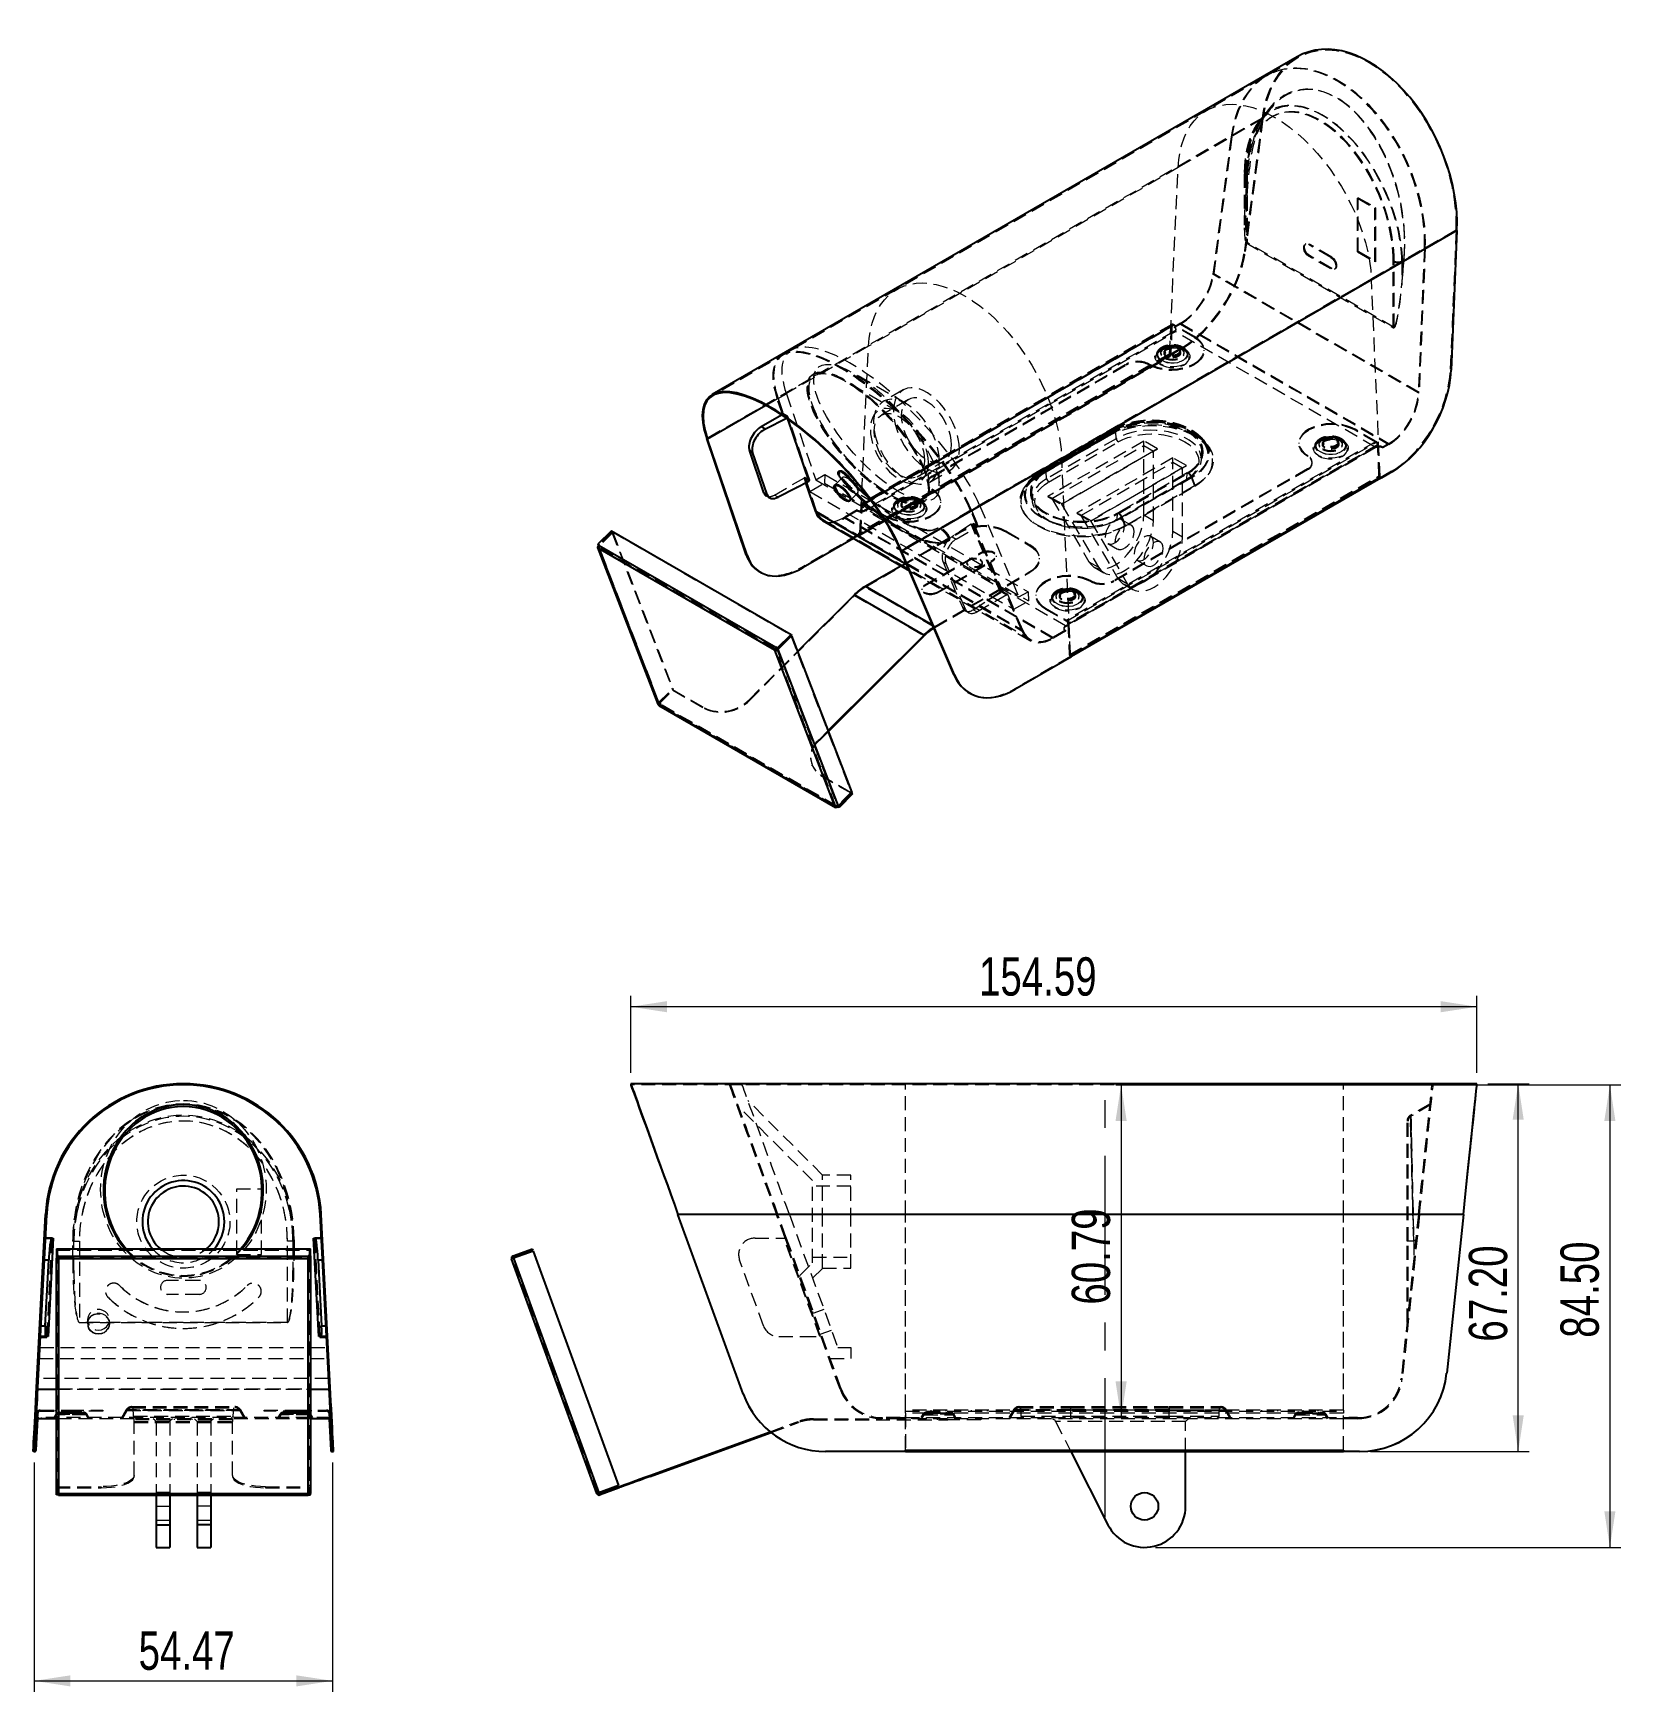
# Model space of a CAD drawing. Header units: millimetres. Extents: x 166 to 456, y 71 to 374.
import ezdxf

# ---------------------------------------------------------------- set-up
doc = ezdxf.new("R2010")
doc.units = ezdxf.units.MM
doc.header["$LTSCALE"] = 2
doc.linetypes.add('CENTERX2', pattern=[20.32, 12.7, -2.54, 2.54, -2.54])
doc.linetypes.add('HIDDEN', pattern=[1.905, 1.27, -0.635])
doc.styles.add('SLDTEXTSTYLE0', font='TXT', dxfattribs={"width": 0.75})
doc.dimstyles.new('SLDDIMSTYLE0', dxfattribs={"dimtxt": 7, "dimasz": 6.604, "dimexe": 0, "dimexo": 0.0625, "dimgap": 1.75, "dimtad": 1, "dimrnd": 1e-09, "dimzin": 12, "dimdsep": 46, "dimtxsty": 'SLDTEXTSTYLE0', "dimsah": 1, "dimcen": 0.09, "dimadec": 0, "dimazin": 3, "dimtfac": 1, "dimtofl": 0, "dimtmove": 0, "dimatfit": 3, "dimfxl": 1, "dimfrac": 2, "dimtolj": 1, "dimtzin": 12, "dimarcsym": 0})
doc.dimstyles.new('SLDDIMSTYLE1', dxfattribs={"dimtxt": 7, "dimasz": 6.604, "dimexe": 0, "dimexo": 0.0625, "dimgap": 1.75, "dimtad": 1, "dimrnd": 1e-09, "dimzin": 4, "dimdsep": 46, "dimtxsty": 'SLDTEXTSTYLE0', "dimsah": 1, "dimcen": 0.09, "dimadec": 0, "dimazin": 1, "dimtfac": 1, "dimtofl": 0, "dimtmove": 0, "dimatfit": 3, "dimfxl": 1, "dimfrac": 2, "dimtolj": 1, "dimtzin": 12, "dimarcsym": 0})

msp = doc.modelspace()

# ---------------------------------------------------------------- blocks, each defined once
blk = doc.blocks.new('_D')
at = {"color": 7, "linetype": 'Continuous', "lineweight": 18}
for p, q in [((166.34, 113.11), (166.34, 71.23)), ((220.81, 113.11), (220.81, 71.23)), ((166.34, 73.23), (220.81, 73.23))]:
    blk.add_line(p, q, dxfattribs=at)
for points in [[(166.34, 73.23), (172.94, 72.21), (172.94, 74.24)], [(220.81, 73.23), (214.21, 74.24), (214.21, 72.21)]]:
    blk.add_solid(points, dxfattribs=at)
at = {"color": 7, "linetype": 'Continuous', "lineweight": 18, "insert": (185.39, 82.25), "char_height": 7, "attachment_point": 1, "style": 'SLDTEXTSTYLE0'}
blk.add_mtext('54.47', dxfattribs=at)
blk = doc.blocks.new('_D_1')
at = {"color": 7, "linetype": 'Continuous', "lineweight": 18}
for p, q in [((363.95, 182.11), (456.19, 182.11)), ((454.19, 182.11), (454.19, 97.61)), ((371.18, 97.61), (456.19, 97.61))]:
    blk.add_line(p, q, dxfattribs=at)
for points in [[(454.19, 182.11), (453.17, 175.51), (455.2, 175.51)], [(454.19, 97.61), (455.2, 104.22), (453.17, 104.22)]]:
    blk.add_solid(points, dxfattribs=at)
at = {"color": 7, "linetype": 'Continuous', "lineweight": 18, "insert": (445.16, 135.91), "char_height": 7, "attachment_point": 1, "rotation": 90, "style": 'SLDTEXTSTYLE0'}
blk.add_mtext('84.50', dxfattribs=at)
blk = doc.blocks.new('_D_2')
at = {"color": 7, "linetype": 'Continuous', "lineweight": 18}
for p, q in [((275.31, 184.32), (275.31, 198.38)), ((429.9, 184.32), (429.9, 198.38)), ((429.9, 196.38), (275.31, 196.38))]:
    blk.add_line(p, q, dxfattribs=at)
for points in [[(275.31, 196.38), (281.92, 195.37), (281.92, 197.4)], [(429.9, 196.38), (423.3, 197.4), (423.3, 195.37)]]:
    blk.add_solid(points, dxfattribs=at)
at = {"color": 7, "linetype": 'Continuous', "lineweight": 18, "insert": (338.94, 205.41), "char_height": 7, "attachment_point": 1, "style": 'SLDTEXTSTYLE0'}
blk.add_mtext('154.59', dxfattribs=at)
blk = doc.blocks.new('_D_3')
at = {"color": 7, "linetype": 'Continuous', "lineweight": 18}
for p, q in [((431.9, 182.32), (439.44, 182.32)), ((437.44, 115.13), (437.44, 182.32)), ((410.46, 115.13), (439.44, 115.13))]:
    blk.add_line(p, q, dxfattribs=at)
for points in [[(437.44, 182.32), (436.42, 175.72), (438.45, 175.72)], [(437.44, 115.13), (438.45, 121.73), (436.42, 121.73)]]:
    blk.add_solid(points, dxfattribs=at)
at = {"color": 7, "linetype": 'Continuous', "lineweight": 18, "insert": (428.42, 135.2), "char_height": 7, "attachment_point": 1, "rotation": 90, "style": 'SLDTEXTSTYLE0'}
blk.add_mtext('67.20', dxfattribs=at)
blk = doc.blocks.new('_D_4')
at = {"color": 7, "linetype": 'Continuous', "lineweight": 18}
blk.add_line((364.89, 182.11), (364.89, 121.32), dxfattribs=at)
for points in [[(364.89, 182.11), (363.87, 175.51), (365.91, 175.51)], [(364.89, 121.32), (365.91, 127.93), (363.87, 127.93)]]:
    blk.add_solid(points, dxfattribs=at)
at = {"color": 7, "linetype": 'Continuous', "lineweight": 18, "insert": (355.87, 141.97), "char_height": 7, "attachment_point": 1, "rotation": 90, "style": 'SLDTEXTSTYLE0'}
blk.add_mtext('60.79', dxfattribs=at)

# ---------------------------------------------------------------- dimensions: what is measured, and where the dimension line sits
at = {"color": 7, "linetype": 'Continuous', "lineweight": 18}
for base, p1, p2, picture, middle in [((275.311, 196.383), (429.904, 182.324), (275.311, 182.324), '_D_2', (353.159, 196.383)), ((220.81, 73.227), (166.339, 115.114), (220.81, 115.114), '_D', (197.023, 73.227))]:
    dim = msp.add_linear_dim(base=base, p1=p1, p2=p2, dimstyle='SLDDIMSTYLE0', dxfattribs=at)
    dim.commit()
    dim.dimension.update_dxf_attribs({"geometry": picture, "text_midpoint": middle, "dimtype": 160})
for base, p1, p2, dimstyle, picture, middle in [((364.891, 121.324), (325.513, 182.114), (408.1, 121.324), 'SLDDIMSTYLE0', '_D_4', (364.891, 153.61)), ((454.186, 97.614), (361.95, 182.114), (369.181, 97.614), 'SLDDIMSTYLE1', '_D_1', (454.186, 147.55)), ((437.439, 182.324), (408.455, 115.125), (429.904, 182.324), 'SLDDIMSTYLE1', '_D_3', (437.439, 146.833))]:
    dim = msp.add_linear_dim(base=base, p1=p1, p2=p2, angle=90, dimstyle=dimstyle, dxfattribs=at)
    dim.commit()
    dim.dimension.update_dxf_attribs({"geometry": picture, "text_midpoint": middle, "dimtype": 160})

# ---------------------------------------------------------------- linework, layer by layer
at = {"color": 7, "linetype": 'Continuous', "lineweight": 25}
for p, q in [((397.065, 369.905), (290.179, 308.202)), ((426.254, 338.17), (324.798, 279.601)), ((426.254, 338.17), (425.174, 312.643)), ((299.137, 302.38), (302.824, 304.509)), ((299.893, 301.944), (303.734, 303.899)), ((303.942, 303.755), (307.83, 292.346)), ((307.917, 292.396), (304.08, 303.659)), ((289.343, 300.06), (289.195, 300.155)), ((296.417, 278.96), (289.195, 300.155)), ((296.565, 278.865), (289.343, 300.06)), ((299.137, 302.38), (299.893, 301.944)), ((297.561, 297.701), (296.994, 298.028)), ((299.638, 290.269), (296.994, 298.028)), ((300.204, 289.942), (297.561, 297.701)), ((313.314, 294.178), (313.26, 294.147)), ((414.453, 294.142), (412.373, 292.941)), ((305.439, 291.11), (302.218, 289.47)), ((307.83, 292.346), (305.434, 291.126)), ((305.434, 291.126), (305.439, 291.11)), ((305.439, 291.11), (305.714, 291.269)), ((309.1, 286.778), (307.296, 292.074)), ((307.83, 292.346), (307.917, 292.396)), ((355.795, 260.502), (412.363, 293.159)), ((355.799, 260.405), (412.31, 293.028)), ((412.26, 292.999), (412.373, 292.941)), ((412.363, 293.159), (412.373, 292.941)), ((299.638, 290.269), (300.204, 289.942)), ((300.091, 289.683), (300.67, 289.349)), ((310.34, 285.174), (326.218, 276.008)), ((271.773, 283.34), (269.311, 280.884)), ((271.773, 283.34), (304.597, 264.391)), ((315.972, 281.923), (306.806, 276.631)), ((269.254, 280.249), (280.282, 251.627)), ((269.601, 280.717), (269.311, 280.884)), ((269.311, 280.884), (269.362, 280.752)), ((269.472, 280.689), (269.347, 280.564)), ((269.536, 280.652), (269.362, 280.752)), ((301.608, 261.511), (269.364, 280.125)), ((269.364, 280.125), (280.392, 251.502)), ((269.601, 280.717), (269.538, 280.654)), ((269.538, 280.654), (301.782, 262.04)), ((296.565, 278.865), (296.417, 278.96)), ((324.65, 279.678), (324.798, 279.601)), ((334.302, 257.08), (324.65, 279.678)), ((334.45, 257.004), (324.798, 279.601)), ((298.652, 275.943), (298.8, 275.849)), ((318.138, 273.184), (324.623, 276.929)), ((305.789, 261.296), (316.152, 271.634)), ((316.152, 271.634), (328.88, 264.286)), ((302.135, 261.935), (304.597, 264.391)), ((304.696, 264.134), (302.171, 261.615)), ((302.185, 261.803), (304.647, 264.259)), ((304.585, 264.197), (304.696, 264.134)), ((304.597, 264.391), (304.647, 264.259)), ((304.696, 264.134), (315.724, 235.511)), ((311.368, 246.817), (328.88, 264.286)), ((311.419, 246.685), (328.931, 264.154)), ((328.88, 264.286), (328.931, 264.154)), ((301.748, 261.65), (301.608, 261.511)), ((312.636, 232.888), (301.608, 261.511)), ((301.782, 262.04), (301.845, 262.103)), ((301.832, 261.908), (301.782, 262.04)), ((301.832, 261.908), (301.896, 261.971)), ((302.135, 261.935), (301.845, 262.103)), ((301.896, 261.971), (301.845, 262.103)), ((302.185, 261.803), (301.896, 261.971)), ((302.147, 261.825), (302.022, 261.701)), ((302.022, 261.701), (302.171, 261.615)), ((302.135, 261.935), (302.185, 261.803)), ((302.171, 261.615), (313.199, 232.993)), ((355.804, 260.285), (345.471, 254.32)), ((355.804, 260.285), (355.795, 260.502)), ((334.302, 257.08), (334.45, 257.004)), ((280.392, 251.502), (312.636, 232.888)), ((337.391, 253.573), (337.539, 253.496)), ((280.46, 251.419), (312.704, 232.805)), ((315.724, 235.511), (313.199, 232.993)), ((315.772, 235.386), (313.31, 232.93)), ((315.823, 235.254), (313.361, 232.798)), ((315.662, 235.45), (315.772, 235.386)), ((315.823, 235.254), (315.772, 235.386)), ((313.127, 232.933), (313.361, 232.798)), ((313.2, 232.994), (313.31, 232.93)), ((313.361, 232.798), (313.31, 232.93)), ((429.904, 182.324), (275.311, 182.324)), ((275.311, 182.324), (275.311, 182.114)), ((429.904, 182.114), (429.904, 182.324)), ((166.681, 125.653), (168.399, 158.434)), ((166.891, 125.642), (168.609, 158.423)), ((168.609, 158.423), (168.399, 158.434)), ((218.54, 158.423), (218.75, 158.434)), ((220.258, 125.642), (218.54, 158.423)), ((220.468, 125.653), (218.75, 158.434)), ((295.865, 125.653), (283.934, 158.434)), ((427.414, 158.434), (283.934, 158.434)), ((283.934, 158.423), (283.934, 158.434)), ((295.865, 125.642), (283.934, 158.423)), ((427.414, 158.434), (424.368, 129.453)), ((427.414, 158.423), (424.368, 129.442)), ((427.414, 158.423), (427.414, 158.434)), ((168.383, 154.114), (169.453, 154.114)), ((169.785, 154.114), (168.843, 136.139)), ((169.453, 154.114), (169.785, 154.114)), ((170.364, 152.123), (170.364, 150.856)), ((170.364, 152.123), (216.784, 152.123)), ((216.784, 150.856), (216.784, 152.123)), ((218.306, 136.139), (217.364, 154.114)), ((217.364, 154.114), (217.696, 154.114)), ((217.696, 154.114), (218.766, 154.114)), ((253.848, 150.856), (257.33, 152.123)), ((257.47, 151.738), (253.899, 150.438)), ((253.92, 150.659), (257.402, 151.926)), ((257.33, 152.123), (257.402, 151.926)), ((257.47, 151.738), (273.066, 108.888)), ((168.973, 150.088), (168.172, 150.088)), ((168.344, 138.088), (168.973, 150.088)), ((170.774, 150.856), (170.364, 150.856)), ((170.364, 150.856), (170.364, 150.659)), ((170.774, 150.659), (170.364, 150.659)), ((170.364, 150.659), (170.364, 150.438)), ((170.574, 150.438), (170.364, 150.438)), ((170.364, 107.588), (170.364, 150.438)), ((170.574, 150.659), (170.574, 150.438)), ((170.774, 150.856), (170.774, 150.824)), ((170.774, 150.824), (216.374, 150.824)), ((170.774, 150.824), (170.774, 150.298)), ((216.374, 150.298), (170.774, 150.298)), ((170.774, 150.298), (170.774, 107.448)), ((216.784, 150.856), (216.374, 150.856)), ((216.374, 150.824), (216.374, 150.856)), ((216.374, 150.298), (216.374, 150.824)), ((216.784, 150.659), (216.374, 150.659)), ((216.374, 107.448), (216.374, 150.298)), ((216.574, 150.659), (216.574, 150.438)), ((216.574, 150.438), (216.784, 150.438)), ((216.784, 150.856), (216.784, 150.659)), ((216.784, 150.659), (216.784, 150.438)), ((216.784, 150.438), (216.784, 107.588)), ((218.176, 150.088), (218.805, 138.088)), ((218.977, 150.088), (218.176, 150.088)), ((269.11, 107.448), (253.514, 150.298)), ((253.759, 150.824), (253.848, 150.856)), ((253.831, 150.626), (253.759, 150.824)), ((253.831, 150.626), (253.92, 150.659)), ((253.848, 150.856), (253.92, 150.659)), ((253.899, 150.438), (269.495, 107.588)), ((167.543, 138.088), (168.344, 138.088)), ((218.805, 138.088), (219.606, 138.088)), ((167.44, 136.114), (167.44, 136.042)), ((168.372, 136.114), (167.44, 136.114)), ((167.44, 136.042), (168.641, 136.042)), ((168.641, 136.114), (168.372, 136.114)), ((168.641, 136.042), (168.646, 136.139)), ((168.643, 136.139), (168.641, 136.114)), ((168.641, 136.042), (168.641, 136.114)), ((168.843, 136.139), (168.643, 136.139)), ((218.506, 136.139), (218.306, 136.139)), ((218.503, 136.139), (218.508, 136.042)), ((218.508, 136.114), (218.506, 136.139)), ((218.508, 136.042), (218.508, 136.114)), ((218.777, 136.114), (218.508, 136.114)), ((218.508, 136.042), (219.709, 136.042)), ((219.709, 136.114), (218.777, 136.114)), ((219.709, 136.042), (219.709, 136.114)), ((424.368, 129.442), (424.368, 129.453)), ((166.891, 125.642), (166.681, 125.653)), ((220.258, 125.642), (220.468, 125.653)), ((295.865, 125.642), (295.865, 125.653)), ((166.653, 121.324), (166.653, 121.114)), ((220.495, 121.324), (220.495, 121.114)), ((166.452, 115.369), (166.754, 121.114)), ((170.364, 121.114), (166.653, 121.114)), ((166.662, 115.358), (166.964, 121.114)), ((220.495, 121.114), (216.784, 121.114)), ((220.185, 121.114), (220.487, 115.358)), ((220.395, 121.114), (220.696, 115.369)), ((278.773, 110.752), (300.746, 118.75)), ((278.844, 110.555), (300.936, 118.596)), ((166.452, 115.369), (166.662, 115.358)), ((220.696, 115.369), (220.487, 115.358)), ((325.513, 115.125), (325.513, 115.385)), ((325.513, 115.385), (405.513, 115.385)), ((405.513, 115.385), (405.513, 115.125)), ((166.339, 115.114), (166.129, 115.125)), ((220.81, 115.114), (221.02, 115.125)), ((325.513, 115.125), (310.9, 115.125)), ((310.9, 115.114), (310.9, 115.125)), ((325.513, 115.114), (310.9, 115.114)), ((325.513, 115.114), (325.513, 115.125)), ((325.513, 115.111), (325.513, 115.114)), ((325.513, 115.111), (405.513, 115.111)), ((355.718, 115.111), (362.489, 101.728)), ((376.681, 105.114), (376.681, 115.111)), ((408.455, 115.125), (405.513, 115.125)), ((405.513, 115.114), (405.513, 115.125)), ((408.455, 115.114), (405.513, 115.114)), ((405.513, 115.114), (405.513, 115.111)), ((408.455, 115.114), (408.455, 115.125)), ((278.773, 110.752), (278.844, 110.555)), ((170.364, 107.433), (170.364, 107.588)), ((170.774, 107.433), (170.364, 107.433)), ((170.364, 107.236), (170.364, 107.433)), ((170.774, 107.236), (170.364, 107.236)), ((170.774, 107.448), (216.374, 107.448)), ((170.774, 107.448), (170.774, 107.178)), ((170.774, 107.178), (216.374, 107.178)), ((188.574, 107.178), (188.574, 101.728)), ((191.074, 107.178), (191.074, 101.728)), ((196.074, 107.178), (196.074, 101.728)), ((198.574, 107.178), (198.574, 101.728)), ((216.374, 107.178), (216.374, 107.448)), ((216.374, 107.433), (216.784, 107.433)), ((216.374, 107.236), (216.784, 107.236)), ((216.784, 107.588), (216.784, 107.433)), ((216.784, 107.236), (216.784, 107.433)), ((273.066, 108.888), (269.495, 107.588)), ((269.653, 107.433), (269.564, 107.4)), ((269.564, 107.4), (269.635, 107.203)), ((269.725, 107.236), (269.635, 107.203)), ((273.134, 108.7), (269.653, 107.433)), ((269.725, 107.236), (269.653, 107.433)), ((273.206, 108.503), (269.725, 107.236)), ((273.206, 108.503), (273.134, 108.7)), ((188.574, 101.728), (191.074, 101.728)), ((188.574, 101.728), (188.574, 97.614)), ((191.074, 101.728), (191.074, 97.614)), ((198.574, 101.728), (196.074, 101.728)), ((196.074, 101.728), (196.074, 97.614)), ((198.574, 101.728), (198.574, 97.614)), ((188.574, 97.614), (191.074, 97.614)), ((196.074, 97.614), (198.574, 97.614))]:
    msp.add_line(p, q, dxfattribs=at)
at = {"color": 7, "linetype": 'HIDDEN', "lineweight": 18}
for p, q in [((397.17, 369.723), (380.467, 360.081)), ((392.374, 366.901), (392.226, 366.834)), ((390.65, 358.724), (289.195, 300.155)), ((380.467, 360.081), (323.899, 327.425)), ((390.799, 358.629), (375.313, 349.689)), ((390.65, 358.724), (387.423, 334.436)), ((390.799, 358.629), (387.571, 334.342)), ((391.861, 360.361), (390.254, 358.362)), ((392.128, 360.359), (390.418, 358.231)), ((390.799, 358.629), (390.65, 358.724)), ((384.994, 355.296), (381.658, 330.191)), ((385.142, 355.364), (381.805, 330.258)), ((384.994, 355.296), (385.142, 355.364)), ((375.313, 349.689), (318.744, 317.033)), ((373.717, 315.459), (375.313, 349.689)), ((387.392, 348.52), (387.392, 339.156)), ((387.602, 348.52), (387.602, 338.669)), ((387.747, 346.297), (388.01, 349.341)), ((387.747, 349.014), (388.01, 349.341)), ((387.747, 346.297), (387.747, 349.014)), ((387.895, 348.928), (388.317, 349.453)), ((387.895, 344.571), (388.317, 349.453)), ((387.895, 344.571), (387.895, 348.928)), ((387.747, 348.026), (387.747, 335.909)), ((387.895, 348.111), (387.895, 335.986)), ((408.224, 344.178), (408.076, 344.092)), ((408.076, 344.092), (411.258, 342.255)), ((408.076, 334.293), (408.076, 344.092)), ((408.224, 344.178), (411.406, 342.341)), ((408.224, 334.379), (408.224, 344.178)), ((411.406, 342.341), (411.258, 342.255)), ((411.258, 332.456), (411.258, 342.255)), ((411.406, 332.542), (411.406, 342.341)), ((426.106, 338.247), (410.62, 329.307)), ((426.106, 338.247), (425.026, 312.72)), ((426.106, 338.247), (426.254, 338.17)), ((387.571, 334.342), (387.423, 334.436)), ((387.747, 335.909), (414.617, 320.397)), ((414.765, 320.474), (387.895, 335.986)), ((398.647, 335.748), (398.498, 335.662)), ((399.287, 335.685), (399.138, 335.599)), ((403.225, 333.24), (399.138, 335.599)), ((399.287, 333.594), (399.138, 333.509)), ((403.225, 331.149), (399.138, 333.509)), ((403.374, 333.325), (399.287, 335.685)), ((403.374, 331.235), (399.287, 333.594)), ((403.374, 333.325), (403.225, 333.24)), ((408.224, 334.379), (408.076, 334.293)), ((408.076, 334.293), (411.258, 332.456)), ((408.224, 334.379), (411.406, 332.542)), ((420.301, 334.914), (419.185, 308.527)), ((420.449, 334.981), (419.332, 308.595)), ((420.301, 334.914), (420.449, 334.981)), ((403.374, 331.235), (403.225, 331.149)), ((403.865, 331.086), (404.014, 331.172)), ((411.406, 332.542), (411.258, 332.456)), ((414.617, 320.397), (414.617, 332.514)), ((414.765, 320.474), (414.765, 332.6)), ((416.602, 333.125), (416.179, 332.6)), ((416.179, 328.243), (416.602, 333.125)), ((416.179, 332.6), (416.179, 328.243)), ((416.328, 329.797), (416.591, 332.841)), ((416.591, 332.841), (416.328, 332.514)), ((416.328, 332.514), (416.328, 329.797)), ((323.899, 327.425), (290.284, 308.02)), ((410.62, 329.307), (354.051, 296.651)), ((381.658, 330.191), (381.805, 330.258)), ((419.185, 308.527), (381.658, 330.191)), ((419.332, 308.595), (381.805, 330.258)), ((412.215, 293.235), (410.62, 329.307)), ((375.759, 321.251), (374.637, 320.603)), ((375.759, 321.251), (413.831, 299.273)), ((375.759, 321.251), (375.759, 321.08)), ((317.47, 288.126), (374.038, 320.782)), ((374.164, 321.036), (317.595, 288.38)), ((317.618, 288.031), (374.186, 320.688)), ((374.269, 320.854), (317.7, 288.198)), ((317.9, 288.349), (374.469, 321.006)), ((374.469, 320.834), (317.9, 288.178)), ((374.637, 319.787), (318.069, 287.131)), ((318.069, 286.959), (374.637, 319.615)), ((374.038, 320.782), (373.788, 315.414)), ((374.186, 320.688), (373.936, 315.32)), ((374.186, 320.688), (374.038, 320.782)), ((378.302, 318.793), (374.469, 321.006)), ((374.469, 320.834), (374.469, 321.006)), ((378.302, 318.621), (374.469, 320.834)), ((375.759, 321.08), (374.637, 320.432)), ((374.637, 320.603), (374.637, 320.432)), ((411.295, 298.625), (374.637, 319.787)), ((374.637, 319.615), (374.637, 319.787)), ((374.93, 320.024), (374.93, 320.195)), ((375.759, 321.08), (413.831, 299.101)), ((378.302, 318.793), (378.302, 318.621)), ((318.744, 317.033), (299.986, 306.204)), ((304.675, 316.327), (303.17, 315.459)), ((373.569, 315.554), (317.001, 282.898)), ((317.149, 282.803), (318.744, 317.033)), ((373.717, 315.459), (317.149, 282.803)), ((317.209, 282.737), (373.778, 315.393)), ((373.788, 315.414), (317.219, 282.758)), ((317.314, 282.555), (373.883, 315.212)), ((373.936, 315.32), (317.368, 282.663)), ((371.658, 316.262), (371.344, 315.858)), ((371.824, 316.134), (371.455, 315.657)), ((372.764, 315.92), (372.764, 315.749)), ((372.864, 316.225), (372.864, 316.054)), ((375.64, 316.548), (373.559, 315.347)), ((373.569, 315.554), (373.559, 315.347)), ((373.708, 315.253), (373.559, 315.347)), ((375.788, 316.454), (373.708, 315.253)), ((373.708, 315.257), (373.717, 315.459)), ((373.708, 315.253), (373.708, 315.257)), ((373.788, 315.414), (373.936, 315.32)), ((375.788, 316.454), (375.64, 316.548)), ((375.664, 316.054), (375.664, 316.225)), ((375.764, 315.749), (375.764, 315.92)), ((377.074, 315.657), (376.705, 316.134)), ((377.184, 315.858), (376.871, 316.262)), ((380.06, 316.172), (380.06, 316.344)), ((302.49, 315.001), (302.351, 314.862)), ((330.437, 293.354), (365.8, 313.768)), ((330.437, 293.182), (365.8, 313.597)), ((365.8, 313.597), (365.8, 313.768)), ((369.968, 313.81), (369.968, 313.639)), ((378.302, 313.894), (378.302, 313.723)), ((425.026, 312.72), (425.174, 312.643)), ((308.338, 311.714), (308.199, 311.575)), ((324.378, 304.958), (314.808, 310.484)), ((325.671, 306.521), (316.03, 312.088)), ((302.211, 307.547), (302.071, 307.408)), ((303.02, 304.622), (302.071, 307.408)), ((303.16, 304.761), (302.211, 307.547)), ((302.229, 307.499), (303.734, 308.368)), ((302.229, 307.499), (303.178, 304.713)), ((303.734, 308.368), (309.089, 292.651)), ((326.077, 307.321), (321.127, 304.463)), ((325.077, 309.053), (321.42, 306.942)), ((419.185, 308.527), (419.332, 308.595)), ((302.824, 304.509), (303.178, 304.713)), ((303.02, 304.622), (303.16, 304.761)), ((303.87, 304.132), (303.02, 304.622)), ((304.01, 304.271), (303.16, 304.761)), ((304.028, 304.223), (303.178, 304.713)), ((303.734, 303.899), (303.87, 303.968)), ((303.816, 304.101), (304.028, 304.223)), ((303.957, 304.019), (303.816, 304.101)), ((307.776, 292.478), (303.816, 304.101)), ((303.87, 304.132), (304.01, 304.271)), ((303.888, 304.084), (303.87, 304.132)), ((303.87, 303.968), (303.957, 304.019)), ((303.87, 303.968), (303.942, 303.755)), ((303.888, 304.084), (304.028, 304.223)), ((307.854, 292.445), (303.888, 304.084)), ((304.08, 303.659), (303.957, 304.019)), ((304.028, 304.223), (304.01, 304.271)), ((307.994, 292.585), (304.028, 304.223)), ((349.756, 293.467), (362.484, 300.815)), ((362.57, 300.594), (349.842, 293.246)), ((350.326, 294.277), (363.054, 301.625)), ((350.454, 294.117), (363.182, 301.465)), ((363.19, 301.751), (350.462, 294.404)), ((363.295, 301.569), (350.567, 294.222)), ((363.795, 301.691), (351.067, 294.344)), ((363.795, 301.52), (351.067, 294.172)), ((363.952, 301.429), (351.224, 294.081)), ((364.009, 300.15), (351.281, 292.802)), ((362.484, 300.815), (363.054, 301.625)), ((362.57, 300.594), (363.182, 301.465)), ((364.009, 300.15), (363.952, 301.429)), ((364.362, 299.559), (364.009, 300.15)), ((379.863, 300.007), (380.016, 299.818)), ((399.145, 301.691), (399.145, 301.862)), ((411.463, 299.649), (407.63, 301.862)), ((407.63, 301.691), (407.63, 301.862)), ((411.463, 299.478), (407.63, 301.691)), ((369.043, 299.714), (351.502, 289.588)), ((351.634, 292.212), (364.362, 299.559)), ((352.251, 289.204), (369.043, 298.898)), ((353.977, 288.159), (371.518, 298.286)), ((370.811, 297.877), (354.019, 288.184)), ((354.726, 265.969), (411.295, 298.625)), ((411.295, 298.453), (354.726, 265.797)), ((411.463, 299.649), (354.895, 266.993)), ((354.895, 266.822), (411.463, 299.478)), ((411.746, 299.005), (355.177, 266.349)), ((411.894, 298.929), (355.325, 266.272)), ((369.043, 298.898), (369.043, 299.714)), ((371.518, 298.286), (369.043, 299.714)), ((369.043, 298.898), (370.811, 297.877)), ((369.043, 286.241), (369.043, 298.898)), ((371.518, 298.286), (370.811, 297.877)), ((370.811, 285.221), (370.811, 297.877)), ((379.571, 296.232), (379.651, 297.477)), ((379.683, 299.895), (379.85, 299.69)), ((380.64, 298.669), (379.85, 299.69)), ((380.751, 298.869), (380.016, 299.818)), ((397.387, 299.413), (397.387, 299.242)), ((398.999, 296.879), (398.999, 297.051)), ((400.576, 299.568), (400.263, 299.163)), ((400.742, 299.44), (400.373, 298.963)), ((401.683, 299.226), (401.683, 299.055)), ((401.783, 299.531), (401.783, 299.36)), ((404.583, 299.36), (404.583, 299.531)), ((404.683, 299.055), (404.683, 299.226)), ((405.992, 298.963), (405.623, 299.44)), ((406.103, 299.163), (405.789, 299.568)), ((411.295, 298.453), (411.295, 298.625)), ((411.463, 299.478), (411.463, 299.649)), ((411.746, 299.005), (411.894, 298.929)), ((411.996, 293.348), (411.746, 299.005)), ((412.144, 293.272), (411.894, 298.929)), ((413.831, 299.273), (412.709, 298.625)), ((413.831, 299.101), (412.709, 298.453)), ((412.709, 298.453), (412.709, 298.625)), ((413.831, 299.273), (413.831, 299.101)), ((313.472, 294.269), (313.314, 294.178)), ((313.472, 294.269), (313.314, 294.178)), ((354.051, 296.651), (324.65, 279.678)), ((327.626, 293.205), (332.576, 296.062)), ((329.68, 290.973), (329.68, 295.773)), ((329.919, 292.219), (333.576, 294.33)), ((331.68, 291.556), (331.68, 296.111)), ((349.756, 293.467), (350.326, 294.277)), ((349.842, 293.246), (350.454, 294.117)), ((351.281, 292.802), (351.224, 294.081)), ((355.646, 260.579), (354.051, 296.651)), ((374.346, 296.653), (356.805, 286.526)), ((357.555, 286.143), (374.346, 295.836)), ((359.28, 285.098), (376.821, 295.224)), ((376.114, 294.816), (359.322, 285.122)), ((398.927, 294.645), (363.563, 274.23)), ((398.927, 294.474), (363.563, 274.059)), ((376.963, 293.918), (364.235, 286.57)), ((364.392, 286.651), (377.12, 293.999)), ((374.346, 295.836), (374.346, 296.653)), ((376.821, 295.224), (374.346, 296.653)), ((374.346, 295.836), (376.114, 294.816)), ((374.346, 283.18), (374.346, 295.836)), ((376.114, 294.816), (376.821, 295.224)), ((376.114, 282.159), (376.114, 294.816)), ((376.906, 292.704), (376.963, 293.918)), ((398.927, 294.645), (398.927, 294.474)), ((399.805, 295.698), (399.805, 295.87)), ((414.305, 294.219), (412.224, 293.018)), ((414.305, 294.219), (414.453, 294.142)), ((301.558, 289.851), (307.144, 293.075)), ((305.434, 291.126), (307.776, 292.478)), ((305.714, 291.269), (307.994, 292.585)), ((306.986, 292.984), (307.125, 293.123)), ((307.296, 292.074), (306.986, 292.984)), ((306.986, 292.984), (307.004, 292.936)), ((307.004, 292.936), (307.144, 293.075)), ((307.004, 292.936), (307.854, 292.445)), ((307.125, 293.123), (307.144, 293.075)), ((309.24, 286.917), (307.125, 293.123)), ((307.144, 293.075), (307.994, 292.585)), ((307.144, 293.075), (308.025, 290.489)), ((307.917, 292.396), (307.776, 292.478)), ((307.854, 292.445), (307.994, 292.585)), ((308.025, 290.489), (310.698, 292.032)), ((309.089, 292.651), (310.772, 293.622)), ((309.089, 292.651), (346.198, 271.229)), ((310.772, 293.622), (310.698, 292.032)), ((310.698, 292.032), (347.955, 270.524)), ((310.772, 293.622), (347.881, 272.2)), ((312.636, 291.746), (312.497, 291.607)), ((313.965, 293.072), (312.636, 291.746)), ((313.806, 292.73), (314.018, 292.852)), ((313.86, 292.761), (314.018, 292.852)), ((314.814, 293.312), (314.972, 293.403)), ((329.558, 292.129), (329.558, 291.958)), ((330.364, 290.777), (330.364, 290.948)), ((330.437, 293.354), (330.437, 293.182)), ((348.171, 292.471), (347.436, 291.521)), ((348.337, 292.342), (347.546, 291.321)), ((351.281, 292.802), (351.634, 292.212)), ((355.427, 260.692), (411.996, 293.348)), ((355.576, 260.615), (412.144, 293.272)), ((355.636, 260.554), (412.205, 293.21)), ((355.646, 260.579), (412.215, 293.235)), ((376.553, 292.521), (363.825, 285.174)), ((364.178, 285.357), (376.906, 292.704)), ((364.392, 286.479), (377.12, 293.827)), ((377.733, 293.065), (365.005, 285.718)), ((377.861, 293.077), (365.133, 285.729)), ((365.617, 284.139), (378.345, 291.487)), ((378.431, 291.609), (365.703, 284.261)), ((376.553, 292.521), (376.906, 292.704)), ((378.345, 291.487), (377.733, 293.065)), ((378.431, 291.609), (377.861, 293.077)), ((412.144, 293.272), (411.996, 293.348)), ((412.224, 293.022), (412.215, 293.235)), ((412.224, 293.018), (412.224, 293.022)), ((412.224, 293.018), (412.26, 292.999)), ((302.218, 289.47), (301.558, 289.851)), ((308.025, 290.489), (345.282, 268.981)), ((315.322, 288.775), (315.461, 288.914)), ((315.461, 288.914), (316.79, 290.24)), ((317.219, 282.758), (317.47, 288.126)), ((317.368, 282.663), (317.618, 288.031)), ((317.618, 288.031), (317.47, 288.126)), ((317.9, 288.349), (321.734, 286.136)), ((317.9, 288.178), (317.9, 288.349)), ((317.9, 288.178), (321.734, 285.965)), ((323.575, 288.505), (323.261, 288.1)), ((323.741, 288.376), (323.372, 287.9)), ((324.681, 288.162), (324.681, 287.991)), ((324.781, 288.468), (324.781, 288.296)), ((327.581, 288.296), (327.581, 288.468)), ((327.681, 287.991), (327.681, 288.162)), ((328.99, 287.9), (328.621, 288.376)), ((329.101, 288.1), (328.787, 288.505)), ((328.986, 288.735), (329.126, 288.874)), ((331.976, 288.414), (331.976, 288.586)), ((337.536, 287.117), (339.041, 287.986)), ((339.041, 287.986), (346.198, 271.229)), ((348.536, 290.129), (348.616, 288.885)), ((351.502, 289.588), (353.977, 288.159)), ((352.011, 289.434), (351.502, 289.588)), ((352.011, 289.434), (352.251, 289.204)), ((354.098, 288.229), (352.011, 289.434)), ((352.251, 289.204), (359.008, 277.683)), ((353.977, 288.159), (354.098, 288.229)), ((354.019, 288.184), (354.098, 288.229)), ((354.019, 288.184), (360.775, 276.663)), ((309.24, 286.917), (309.1, 286.778)), ((309.24, 286.917), (346.912, 265.17)), ((310.445, 285.356), (348.339, 263.48)), ((316.654, 287.131), (314.355, 285.803)), ((316.654, 286.959), (314.355, 285.632)), ((352.427, 263.825), (314.355, 285.803)), ((314.355, 285.803), (314.355, 285.632)), ((352.427, 263.653), (314.355, 285.632)), ((316.654, 286.959), (316.654, 287.131)), ((354.726, 265.969), (318.069, 287.131)), ((318.069, 286.959), (318.069, 287.131)), ((321.734, 285.965), (321.734, 286.136)), ((330.219, 286.136), (330.219, 285.965)), ((337.518, 287.165), (337.378, 287.026)), ((338.647, 284.056), (337.378, 287.026)), ((338.786, 284.195), (337.518, 287.165)), ((337.536, 287.117), (338.805, 284.147)), ((351.646, 285.157), (351.979, 284.985)), ((356.805, 286.526), (359.28, 285.098)), ((356.805, 286.526), (357.314, 286.372)), ((357.314, 286.372), (357.555, 286.143)), ((359.401, 285.168), (357.314, 286.372)), ((357.555, 286.143), (364.311, 274.622)), ((359.28, 285.098), (359.401, 285.168)), ((359.322, 285.122), (359.401, 285.168)), ((359.322, 285.122), (366.079, 273.601)), ((363.48, 284.985), (363.813, 285.157)), ((364.178, 285.357), (363.825, 285.174)), ((364.178, 285.357), (364.235, 286.57)), ((366.757, 284.324), (364.99, 285.345)), ((365.617, 284.139), (365.005, 285.718)), ((365.703, 284.261), (365.133, 285.729)), ((369.043, 286.241), (370.811, 285.221)), ((271.823, 283.208), (269.362, 280.752)), ((271.872, 283.083), (269.472, 280.689)), ((272.02, 282.997), (269.495, 280.478)), ((271.773, 283.34), (271.823, 283.208)), ((271.823, 283.208), (304.647, 264.259)), ((272.02, 282.997), (271.872, 283.083)), ((271.872, 283.083), (282.9, 254.46)), ((272.02, 282.997), (283.048, 254.375)), ((316.991, 282.691), (306.658, 276.726)), ((317.139, 282.596), (315.972, 281.923)), ((316.991, 282.691), (317.001, 282.898)), ((317.139, 282.596), (316.991, 282.691)), ((317.139, 282.6), (317.149, 282.803)), ((317.139, 282.596), (317.139, 282.6)), ((317.219, 282.758), (317.368, 282.663)), ((318.138, 273.013), (335.499, 283.035)), ((324.623, 276.929), (335.499, 283.207)), ((331.26, 283.756), (331.472, 283.878)), ((331.314, 283.787), (331.472, 283.878)), ((337.514, 284.546), (334.007, 282.25)), ((334.007, 282.25), (334.763, 281.814)), ((334.763, 281.814), (338.805, 284.147)), ((335.499, 283.207), (335.499, 283.035)), ((337.514, 284.546), (337.601, 284.597)), ((342.806, 272.155), (337.514, 284.546)), ((337.601, 284.597), (337.743, 284.515)), ((342.894, 272.205), (337.601, 284.597)), ((337.743, 284.515), (337.955, 284.637)), ((343.035, 272.123), (337.743, 284.515)), ((337.797, 284.546), (337.936, 284.685)), ((338.647, 284.056), (337.797, 284.546)), ((337.797, 284.546), (337.815, 284.498)), ((337.815, 284.498), (337.955, 284.637)), ((337.815, 284.498), (343.115, 272.09)), ((338.786, 284.195), (337.936, 284.685)), ((337.936, 284.685), (337.955, 284.637)), ((337.955, 284.637), (343.254, 272.229)), ((337.955, 284.637), (338.805, 284.147)), ((338.647, 284.056), (338.786, 284.195)), ((343.984, 283.207), (348.227, 280.758)), ((343.984, 283.035), (343.984, 283.207)), ((343.984, 283.035), (348.227, 280.586)), ((372.061, 281.263), (370.293, 282.283)), ((376.114, 282.159), (374.346, 283.18)), ((280.375, 251.941), (269.347, 280.564)), ((269.504, 280.264), (269.364, 280.125)), ((269.495, 280.478), (269.432, 280.515)), ((269.45, 280.324), (280.478, 251.702)), ((280.523, 251.856), (269.495, 280.478)), ((301.748, 261.65), (269.504, 280.264)), ((269.504, 280.264), (280.532, 251.641)), ((269.651, 280.585), (269.536, 280.652)), ((269.588, 280.522), (269.538, 280.654)), ((269.651, 280.585), (269.588, 280.522)), ((269.588, 280.522), (301.832, 261.908)), ((269.651, 280.585), (269.601, 280.717)), ((328.939, 273.379), (339.405, 279.42)), ((328.939, 273.207), (339.405, 279.249)), ((333.306, 281.473), (333.518, 281.595)), ((333.36, 281.504), (333.518, 281.595)), ((339.405, 279.249), (339.405, 279.42)), ((342.136, 278.596), (342.136, 278.767)), ((348.227, 280.758), (348.227, 280.586)), ((362.49, 281.015), (364.258, 279.994)), ((306.806, 276.631), (306.658, 276.726)), ((325.714, 277.187), (346.772, 265.031)), ((326.218, 276.008), (348.234, 263.298)), ((330.865, 265.837), (348.227, 275.859)), ((331.202, 272.073), (341.667, 278.114)), ((331.202, 271.901), (341.667, 277.943)), ((332.919, 277.289), (332.353, 277.616)), ((332.353, 277.616), (335.886, 269.344)), ((336.452, 269.017), (332.919, 277.289)), ((336.732, 277.551), (336.732, 277.379)), ((339.532, 277.379), (339.532, 277.551)), ((341.667, 277.943), (341.667, 278.114)), ((348.227, 275.688), (348.227, 275.859)), ((349.984, 278.137), (349.984, 278.308)), ((359.008, 277.683), (360.775, 276.663)), ((359.99, 276.684), (361.758, 275.664)), ((367.793, 277.953), (369.561, 276.933)), ((318.138, 273.184), (318.138, 273.013)), ((330.865, 265.665), (318.138, 273.013)), ((328.471, 272.726), (328.471, 272.554)), ((328.939, 273.207), (328.939, 273.379)), ((330.865, 265.665), (348.227, 275.688)), ((351.061, 273.933), (351.061, 274.104)), ((359.396, 274.188), (359.396, 274.017)), ((363.563, 274.059), (363.563, 274.23)), ((366.079, 273.601), (364.311, 274.622)), ((365.293, 273.623), (367.061, 272.602)), ((297.034, 252.379), (316.203, 271.502)), ((316.152, 271.634), (316.203, 271.502)), ((316.203, 271.502), (328.931, 264.154)), ((331.202, 271.901), (331.202, 272.073)), ((337.859, 268.895), (340.7, 270.754)), ((338.518, 268.514), (344.104, 271.738)), ((340.693, 270.771), (342.806, 272.155)), ((340.693, 270.771), (343.035, 272.123)), ((340.7, 270.754), (340.693, 270.771)), ((340.7, 270.754), (343.254, 272.229)), ((342.806, 272.155), (342.894, 272.205)), ((342.894, 272.205), (343.035, 272.123)), ((343.115, 272.09), (343.254, 272.229)), ((343.115, 272.09), (343.965, 271.599)), ((343.254, 272.229), (344.104, 271.738)), ((343.946, 271.647), (344.086, 271.786)), ((343.965, 271.599), (343.946, 271.647)), ((346.772, 265.031), (343.946, 271.647)), ((343.965, 271.599), (344.104, 271.738)), ((346.912, 265.17), (344.086, 271.786)), ((344.104, 271.738), (344.086, 271.786)), ((344.104, 271.738), (345.282, 268.981)), ((345.282, 268.981), (347.955, 270.524)), ((346.198, 271.229), (347.881, 272.2)), ((347.881, 272.2), (347.955, 270.524)), ((349.304, 271.655), (349.304, 271.484)), ((352.493, 271.81), (352.179, 271.405)), ((352.659, 271.682), (352.29, 271.205)), ((353.599, 271.468), (353.599, 271.297)), ((353.699, 271.773), (353.699, 271.602)), ((356.499, 271.602), (356.499, 271.773)), ((356.599, 271.297), (356.599, 271.468)), ((357.909, 271.205), (357.54, 271.682)), ((358.019, 271.405), (357.706, 271.81)), ((335.886, 269.344), (336.452, 269.017)), ((336.406, 268.719), (336.986, 268.384)), ((338.518, 268.514), (337.859, 268.895)), ((351.061, 269.206), (354.895, 266.993)), ((351.061, 269.206), (351.061, 269.034)), ((351.061, 269.034), (354.895, 266.822)), ((354.895, 266.822), (354.895, 266.993)), ((304.547, 264.219), (302.147, 261.825)), ((304.547, 264.219), (304.585, 264.197)), ((304.547, 264.219), (315.575, 235.597)), ((330.865, 265.837), (330.462, 266.07)), ((330.865, 265.837), (330.624, 265.691)), ((330.865, 265.665), (330.682, 265.556)), ((330.865, 265.837), (330.865, 265.665)), ((346.912, 265.17), (346.772, 265.031)), ((354.726, 265.152), (352.427, 263.825)), ((354.726, 264.981), (352.427, 263.653)), ((352.427, 263.825), (352.427, 263.653)), ((354.434, 265.56), (354.434, 265.389)), ((354.726, 265.797), (354.726, 265.969)), ((354.726, 265.152), (354.726, 264.981)), ((355.177, 266.349), (355.325, 266.272)), ((355.177, 266.349), (355.427, 260.692)), ((355.325, 266.272), (355.576, 260.615)), ((296.983, 252.511), (305.789, 261.296)), ((312.776, 233.027), (301.748, 261.65)), ((302.022, 261.701), (313.05, 233.078)), ((355.576, 260.615), (355.427, 260.692)), ((355.656, 260.361), (345.323, 254.396)), ((355.656, 260.365), (355.646, 260.579)), ((355.656, 260.361), (355.656, 260.365)), ((355.656, 260.361), (355.804, 260.285)), ((355.741, 260.372), (355.799, 260.405)), ((280.375, 251.941), (282.9, 254.46)), ((280.523, 251.856), (280.375, 251.941)), ((280.532, 251.641), (280.392, 251.502)), ((280.486, 251.879), (282.948, 254.335)), ((280.776, 251.711), (280.486, 251.879)), ((280.537, 251.747), (280.486, 251.879)), ((280.523, 251.856), (283.048, 254.375)), ((280.532, 251.641), (312.776, 233.027)), ((280.537, 251.747), (282.999, 254.203)), ((280.827, 251.58), (280.537, 251.747)), ((280.565, 251.601), (312.809, 232.987)), ((280.776, 251.711), (280.713, 251.648)), ((312.957, 233.034), (280.713, 251.648)), ((280.713, 251.648), (280.764, 251.517)), ((280.827, 251.58), (280.764, 251.517)), ((313.008, 232.903), (280.764, 251.517)), ((280.776, 251.711), (280.827, 251.58)), ((282.9, 254.46), (283.048, 254.375)), ((282.948, 254.335), (288.754, 250.983)), ((282.999, 254.203), (282.948, 254.335)), ((282.999, 254.203), (288.804, 250.852)), ((297.034, 252.379), (296.983, 252.511)), ((345.323, 254.396), (345.471, 254.32)), ((288.754, 250.983), (288.804, 250.852)), ((309.711, 245.164), (311.368, 246.817)), ((309.762, 245.032), (311.419, 246.685)), ((309.711, 245.164), (309.762, 245.032)), ((308.355, 240.557), (308.406, 240.425)), ((309.967, 238.737), (315.662, 235.45)), ((310.018, 238.605), (309.967, 238.737)), ((310.018, 238.605), (315.823, 235.254)), ((315.575, 235.597), (313.05, 233.078)), ((315.724, 235.511), (315.575, 235.597)), ((312.776, 233.027), (312.636, 232.888)), ((313.02, 233.097), (312.957, 233.034)), ((312.957, 233.034), (313.008, 232.903)), ((313.008, 232.903), (312.957, 232.857)), ((313.071, 232.966), (313.008, 232.903)), ((313.02, 233.097), (313.2, 232.994)), ((313.02, 233.097), (313.071, 232.966)), ((313.05, 233.078), (313.199, 232.993)), ((313.071, 232.966), (313.127, 232.933)), ((325.513, 182.114), (275.311, 182.114)), ((293.508, 182.186), (293.311, 182.114)), ((295.663, 182.114), (293.534, 182.114)), ((325.513, 158.423), (325.513, 182.114)), ((405.513, 182.114), (325.513, 182.114)), ((405.513, 158.423), (405.513, 182.114)), ((429.904, 182.114), (405.513, 182.114)), ((421.904, 182.114), (421.695, 182.136)), ((310.342, 165.614), (296.705, 179.251)), ((294.823, 178.573), (294.626, 178.502)), ((308.513, 164.614), (294.977, 178.15)), ((421.325, 178.618), (417.737, 176.546)), ((421.523, 178.49), (417.842, 176.365)), ((417.132, 153.559), (417.132, 175.499)), ((417.342, 153.559), (417.342, 175.499)), ((308.513, 157.114), (308.513, 164.614)), ((310.342, 157.114), (310.342, 165.614)), ((315.513, 165.614), (310.342, 165.614)), ((315.513, 157.114), (315.513, 165.614)), ((178.97, 162.893), (178.97, 162.821)), ((203.324, 163.114), (207.824, 163.114)), ((203.324, 151.114), (203.324, 163.114)), ((207.824, 151.114), (207.824, 163.114)), ((208.179, 162.821), (208.179, 162.893)), ((315.513, 163.614), (308.513, 163.614)), ((417.342, 163.114), (417.132, 163.114)), ((168.609, 158.445), (167.039, 128.488)), ((168.383, 154.186), (168.609, 158.494)), ((168.609, 158.423), (168.399, 158.434)), ((168.609, 158.494), (168.609, 158.423)), ((168.609, 158.445), (168.609, 158.423)), ((218.54, 158.494), (218.54, 158.423)), ((218.766, 154.186), (218.54, 158.494)), ((218.54, 158.445), (220.11, 128.488)), ((218.54, 158.445), (218.54, 158.423)), ((218.54, 158.423), (218.75, 158.434)), ((427.414, 158.434), (283.934, 158.434)), ((283.934, 158.423), (283.934, 158.434)), ((325.513, 158.423), (283.934, 158.423)), ((302.131, 158.494), (301.934, 158.423)), ((303.502, 154.114), (301.934, 158.423)), ((303.7, 154.186), (302.131, 158.494)), ((302.158, 158.423), (304.286, 158.423)), ((304.286, 158.423), (313.133, 134.114)), ((405.513, 158.423), (325.513, 158.423)), ((325.513, 115.385), (325.513, 158.423)), ((325.513, 122.698), (325.513, 158.423)), ((427.414, 158.423), (405.513, 158.423)), ((405.513, 115.385), (405.513, 158.423)), ((405.513, 122.698), (405.513, 158.423)), ((419.205, 158.445), (416.056, 128.488)), ((419.414, 158.423), (416.265, 128.466)), ((419.205, 158.445), (419.414, 158.423)), ((427.414, 158.423), (427.414, 158.434)), ((308.513, 149.614), (308.513, 157.114)), ((310.342, 148.614), (310.342, 157.114)), ((315.513, 148.614), (315.513, 157.114)), ((168.383, 154.114), (168.383, 154.186)), ((169.585, 154.186), (168.383, 154.186)), ((168.643, 136.139), (169.585, 154.114)), ((168.646, 136.139), (169.585, 154.042)), ((169.585, 154.114), (169.585, 154.186)), ((169.585, 154.042), (169.585, 154.114)), ((170.364, 151.926), (216.784, 151.926)), ((170.574, 151.738), (170.364, 151.738)), ((170.574, 151.738), (170.574, 150.659)), ((173.364, 153.559), (173.364, 153.774)), ((173.364, 150.232), (173.364, 153.559)), ((173.364, 153.559), (174.574, 153.559)), ((173.574, 153.559), (173.574, 153.904)), ((173.574, 153.559), (174.574, 153.559)), ((173.574, 148.223), (173.574, 153.559)), ((174.574, 153.559), (174.574, 138.72)), ((174.574, 153.559), (174.574, 138.709)), ((212.574, 138.72), (212.574, 153.559)), ((213.784, 153.559), (212.574, 153.559)), ((213.574, 153.559), (212.574, 153.559)), ((212.574, 138.709), (212.574, 153.559)), ((213.574, 153.904), (213.574, 153.559)), ((213.574, 153.559), (213.574, 148.223)), ((213.784, 153.774), (213.784, 153.559)), ((213.784, 153.559), (213.784, 150.232)), ((216.574, 151.738), (216.574, 150.659)), ((216.574, 151.738), (216.784, 151.738)), ((217.564, 154.114), (217.564, 154.186)), ((218.766, 154.186), (217.564, 154.186)), ((217.564, 154.114), (217.564, 154.042)), ((218.506, 136.139), (217.564, 154.114)), ((217.564, 154.042), (218.503, 136.139)), ((218.766, 154.114), (218.766, 154.186)), ((298.01, 154.114), (303.726, 154.114)), ((309.844, 136.139), (303.302, 154.114)), ((309.968, 136.139), (303.426, 154.114)), ((303.502, 154.114), (303.7, 154.186)), ((303.502, 154.114), (303.528, 154.042)), ((303.528, 154.042), (303.726, 154.114)), ((303.528, 154.042), (310.054, 136.114)), ((303.7, 154.186), (303.726, 154.114)), ((303.726, 154.114), (310.251, 136.186)), ((417.132, 138.72), (417.132, 153.559)), ((418.342, 153.559), (417.132, 153.559)), ((418.342, 153.559), (417.132, 153.559)), ((418.342, 153.559), (417.342, 153.559)), ((418.342, 153.559), (417.342, 153.559)), ((417.342, 138.709), (417.342, 153.559)), ((418.939, 153.904), (418.342, 153.559)), ((418.714, 153.774), (418.342, 153.559)), ((418.342, 153.559), (418.342, 150.232)), ((418.342, 153.559), (418.342, 148.223)), ((170.574, 107.588), (170.574, 150.438)), ((170.774, 150.626), (216.374, 150.626)), ((216.374, 150.37), (170.774, 150.37)), ((170.774, 150.298), (170.774, 107.52)), ((203.324, 151.114), (207.824, 151.114)), ((216.374, 107.52), (216.374, 150.298)), ((216.574, 150.438), (216.574, 107.588)), ((269.307, 107.52), (253.711, 150.37)), ((253.831, 150.626), (253.759, 150.824)), ((253.899, 150.438), (269.495, 107.588)), ((299.559, 138.088), (295.191, 150.088)), ((306.204, 147.305), (308.513, 149.614)), ((308.513, 150.614), (315.513, 150.614)), ((308.519, 146.792), (310.342, 148.614)), ((310.342, 148.614), (315.513, 148.614)), ((417.342, 151.114), (417.132, 151.114)), ((196.464, 146.394), (190.684, 146.394)), ((306.04, 147.141), (306.237, 147.213)), ((306.72, 145.886), (306.354, 145.886)), ((306.72, 145.886), (306.497, 145.886)), ((306.58, 145.447), (306.88, 145.447)), ((306.657, 145.447), (306.88, 145.447)), ((417.342, 146.394), (417.132, 146.394)), ((196.464, 143.834), (190.684, 143.834)), ((307.352, 143.326), (307.276, 143.536)), ((307.352, 143.326), (307.652, 143.326)), ((307.429, 143.326), (307.652, 143.326)), ((417.342, 143.834), (417.132, 143.834)), ((308.323, 140.614), (308.623, 140.614)), ((308.416, 140.614), (308.639, 140.614)), ((308.723, 140.383), (308.526, 140.311)), ((310.603, 141.067), (308.723, 140.383)), ((174.574, 138.72), (212.574, 138.72)), ((212.574, 138.709), (174.574, 138.709)), ((176.074, 139.188), (176.074, 138.504)), ((176.074, 138.504), (176.074, 138.432)), ((180.074, 138.504), (180.074, 139.188)), ((180.074, 138.432), (180.074, 138.504)), ((309.412, 137.614), (309.712, 137.614)), ((309.508, 137.614), (309.731, 137.614)), ((309.894, 136.552), (310.091, 136.624)), ((310.091, 136.624), (311.971, 137.308)), ((166.937, 126.588), (167.44, 136.186)), ((167.335, 134.114), (219.814, 134.114)), ((167.44, 136.114), (167.44, 136.186)), ((219.709, 136.114), (219.709, 136.186)), ((220.212, 126.588), (219.709, 136.186)), ((302.378, 136.114), (310.277, 136.114)), ((306.665, 136.114), (306.656, 136.139)), ((306.656, 136.139), (309.968, 136.139)), ((310.054, 136.114), (310.251, 136.186)), ((313.547, 126.516), (310.054, 136.114)), ((310.08, 136.042), (310.277, 136.114)), ((313.744, 126.588), (310.251, 136.186)), ((313.133, 134.114), (315.513, 134.114)), ((315.513, 134.114), (315.513, 132.114)), ((167.23, 132.114), (219.919, 132.114)), ((311.733, 132.114), (315.513, 132.114)), ((167.09, 129.442), (166.88, 129.453)), ((167.039, 128.488), (167.039, 128.466)), ((220.11, 128.488), (167.039, 128.488)), ((220.11, 128.466), (167.039, 128.466)), ((220.059, 129.442), (220.269, 129.453)), ((220.11, 128.488), (220.11, 128.466)), ((416.056, 128.488), (416.265, 128.466)), ((424.368, 129.442), (424.368, 129.453)), ((166.937, 126.588), (166.937, 126.516)), ((166.937, 126.588), (220.212, 126.588)), ((170.364, 126.516), (216.784, 126.516)), ((220.212, 126.588), (220.212, 126.516)), ((295.865, 125.642), (295.865, 125.653)), ((313.744, 126.588), (313.547, 126.516)), ((220.495, 121.324), (166.653, 121.324)), ((166.754, 121.114), (166.806, 122.12)), ((167.016, 122.109), (166.806, 122.12)), ((166.964, 121.114), (167.016, 122.109)), ((167.415, 122.488), (167.415, 122.698)), ((167.415, 122.698), (172.837, 122.698)), ((167.415, 122.488), (172.837, 122.488)), ((167.653, 121.114), (167.653, 121.324)), ((170.271, 121.919), (169.927, 121.324)), ((170.453, 121.814), (170.049, 121.114)), ((170.151, 122.698), (170.151, 122.488)), ((170.271, 121.919), (175.981, 121.919)), ((170.271, 121.919), (175.981, 121.919)), ((175.795, 121.814), (170.457, 121.814)), ((175.795, 121.814), (170.457, 121.814)), ((170.972, 122.324), (173.126, 122.324)), ((170.972, 122.114), (173.126, 122.114)), ((171.626, 122.324), (171.626, 122.114)), ((171.726, 122.698), (171.726, 122.488)), ((172.837, 122.698), (178.837, 122.698)), ((172.837, 122.488), (172.837, 122.698)), ((178.837, 122.488), (172.837, 122.488)), ((173.046, 122.488), (173.046, 122.698)), ((173.126, 122.324), (175.28, 122.324)), ((173.126, 122.114), (175.28, 122.114)), ((174.526, 122.488), (174.526, 122.698)), ((174.626, 122.114), (174.626, 122.324)), ((176.203, 121.114), (175.799, 121.814)), ((176.325, 121.324), (175.981, 121.919)), ((178.837, 122.698), (178.837, 122.488)), ((182.299, 121.324), (183.104, 122.719)), ((182.42, 121.114), (183.286, 122.614)), ((204.045, 122.719), (183.104, 122.719)), ((183.104, 122.719), (204.045, 122.719)), ((203.863, 122.614), (183.286, 122.614)), ((183.286, 122.614), (203.863, 122.614)), ((184.152, 123.324), (202.997, 123.324)), ((184.152, 123.114), (202.997, 123.114)), ((184.454, 121.588), (184.374, 123.114)), ((184.454, 121.588), (202.694, 121.588)), ((184.454, 121.588), (184.954, 121.114)), ((192.174, 121.324), (192.174, 121.114)), ((194.974, 121.114), (194.974, 121.324)), ((202.694, 121.588), (202.195, 121.114)), ((202.694, 121.588), (202.774, 123.114)), ((204.729, 121.114), (203.863, 122.614)), ((204.85, 121.324), (204.045, 122.719)), ((208.312, 122.488), (208.312, 122.698)), ((208.312, 122.698), (214.312, 122.698)), ((214.312, 122.488), (208.312, 122.488)), ((211.168, 121.919), (210.824, 121.324)), ((211.35, 121.814), (210.946, 121.114)), ((211.168, 121.919), (216.878, 121.919)), ((211.168, 121.919), (216.878, 121.919)), ((216.692, 121.814), (211.354, 121.814)), ((216.692, 121.814), (211.354, 121.814)), ((211.869, 122.324), (214.023, 122.324)), ((211.869, 122.114), (214.023, 122.114)), ((212.523, 122.324), (212.523, 122.114)), ((212.623, 122.698), (212.623, 122.488)), ((214.023, 122.324), (216.176, 122.324)), ((214.023, 122.114), (216.176, 122.114)), ((214.103, 122.698), (214.103, 122.488)), ((214.312, 122.698), (214.312, 122.488)), ((214.312, 122.698), (219.733, 122.698)), ((214.312, 122.488), (219.733, 122.488)), ((215.423, 122.488), (215.423, 122.698)), ((215.523, 122.114), (215.523, 122.324)), ((217.1, 121.114), (216.696, 121.814)), ((217.221, 121.324), (216.878, 121.919)), ((216.998, 122.488), (216.998, 122.698)), ((219.495, 121.114), (219.495, 121.324)), ((219.733, 122.488), (219.733, 122.698)), ((220.133, 122.109), (220.343, 122.12)), ((220.133, 122.109), (220.185, 121.114)), ((220.343, 122.12), (220.395, 121.114)), ((321.262, 121.324), (321.262, 121.114)), ((324.513, 121.324), (321.262, 121.324)), ((324.513, 121.324), (325.513, 121.324)), ((324.513, 121.324), (324.513, 121.114)), ((325.513, 122.12), (325.513, 122.698)), ((405.513, 122.698), (325.513, 122.698)), ((325.513, 122.488), (405.513, 122.488)), ((325.513, 122.12), (325.513, 115.385)), ((405.513, 122.12), (325.513, 122.12)), ((405.513, 122.109), (325.513, 122.109)), ((325.513, 121.324), (405.513, 121.324)), ((326.566, 121.324), (326.566, 121.114)), ((328.658, 121.919), (328.315, 121.324)), ((328.84, 121.814), (328.436, 121.114)), ((334.368, 121.919), (328.658, 121.919)), ((334.368, 121.919), (328.658, 121.919)), ((328.84, 121.814), (334.168, 121.814)), ((328.84, 121.814), (334.168, 121.814)), ((329.36, 122.324), (333.667, 122.324)), ((329.36, 122.114), (333.667, 122.114)), ((329.366, 121.114), (329.366, 121.324)), ((330.013, 122.324), (330.013, 122.114)), ((330.113, 122.698), (330.113, 122.488)), ((331.513, 122.488), (331.513, 122.698)), ((332.913, 122.488), (332.913, 122.698)), ((333.013, 122.114), (333.013, 122.324)), ((334.591, 121.114), (334.186, 121.814)), ((334.712, 121.324), (334.368, 121.919)), ((337.51, 122.698), (337.51, 122.488)), ((340.508, 122.488), (340.508, 122.698)), ((345.21, 122.719), (344.405, 121.324)), ((345.392, 122.614), (344.526, 121.114)), ((355.681, 122.719), (345.228, 122.719)), ((355.681, 122.614), (345.41, 122.614)), ((346.258, 123.324), (355.681, 123.324)), ((346.258, 123.114), (355.681, 123.114)), ((346.481, 123.114), (346.561, 121.588)), ((346.561, 121.588), (355.681, 121.588)), ((346.561, 121.588), (347.06, 121.114)), ((355.681, 123.324), (373.681, 123.324)), ((355.681, 122.719), (355.681, 123.324)), ((355.681, 122.719), (355.681, 123.324)), ((355.681, 123.114), (373.681, 123.114)), ((355.681, 122.614), (355.681, 123.114)), ((355.681, 122.614), (355.681, 123.114)), ((355.681, 121.588), (355.681, 123.114)), ((355.681, 121.324), (355.681, 122.719)), ((373.681, 122.719), (355.681, 122.719)), ((355.681, 121.114), (355.681, 122.614)), ((373.681, 122.614), (355.681, 122.614)), ((355.681, 121.588), (373.681, 121.588)), ((355.681, 121.588), (355.681, 121.114)), ((373.681, 123.324), (383.104, 123.324)), ((373.681, 123.324), (373.681, 122.719)), ((373.681, 123.324), (373.681, 122.719)), ((373.681, 123.114), (373.681, 122.614)), ((373.681, 123.114), (383.104, 123.114)), ((373.681, 123.114), (373.681, 122.614)), ((373.681, 121.588), (373.681, 123.114)), ((373.681, 121.324), (373.681, 122.719)), ((373.681, 122.719), (384.134, 122.719)), ((373.681, 122.614), (383.952, 122.614)), ((373.681, 121.114), (373.681, 122.614)), ((373.681, 121.588), (382.801, 121.588)), ((373.681, 121.114), (373.681, 121.588)), ((382.302, 121.114), (382.801, 121.588)), ((382.801, 121.588), (382.881, 123.114)), ((384.836, 121.114), (383.97, 122.614)), ((384.957, 121.324), (384.152, 122.719)), ((390.519, 122.698), (390.519, 122.488)), ((393.517, 122.488), (393.517, 122.698)), ((396.658, 121.919), (396.315, 121.324)), ((396.84, 121.814), (396.436, 121.114)), ((402.368, 121.919), (396.658, 121.919)), ((402.368, 121.919), (396.658, 121.919)), ((396.84, 121.814), (402.168, 121.814)), ((396.84, 121.814), (402.168, 121.814)), ((397.36, 122.324), (401.667, 122.324)), ((397.36, 122.114), (401.667, 122.114)), ((398.013, 122.324), (398.013, 122.114)), ((398.113, 122.698), (398.113, 122.488)), ((399.513, 122.488), (399.513, 122.698)), ((400.913, 122.488), (400.913, 122.698)), ((401.013, 122.114), (401.013, 122.324)), ((402.591, 121.114), (402.186, 121.814)), ((402.712, 121.324), (402.368, 121.919)), ((405.513, 122.698), (405.513, 122.12)), ((405.513, 115.385), (405.513, 122.12)), ((405.513, 121.324), (406.513, 121.324)), ((406.513, 121.114), (406.513, 121.324)), ((408.1, 121.324), (406.513, 121.324)), ((408.1, 121.324), (408.1, 121.114)), ((184.574, 121.114), (170.364, 121.114)), ((202.574, 121.114), (184.574, 121.114)), ((184.574, 120.619), (184.574, 121.114)), ((202.574, 120.904), (184.574, 120.904)), ((184.574, 110.752), (184.574, 120.619)), ((184.574, 120.619), (202.574, 120.619)), ((184.574, 120.422), (202.574, 120.422)), ((188.349, 120.84), (188.074, 121.114)), ((191.3, 120.84), (188.349, 120.84)), ((188.349, 120.84), (188.574, 120.614)), ((188.574, 120.614), (188.574, 107.178)), ((188.574, 120.614), (191.074, 120.614)), ((190.574, 120.904), (190.574, 121.114)), ((191.074, 120.614), (191.3, 120.84)), ((191.074, 120.614), (191.074, 107.178)), ((191.574, 121.114), (191.3, 120.84)), ((191.974, 120.904), (191.974, 121.114)), ((195.174, 120.904), (195.174, 121.114)), ((195.574, 121.114), (195.849, 120.84)), ((198.8, 120.84), (195.849, 120.84)), ((195.849, 120.84), (196.074, 120.614)), ((196.074, 120.614), (196.074, 107.178)), ((196.074, 120.614), (198.574, 120.614)), ((196.574, 121.114), (196.574, 120.904)), ((198.574, 120.614), (198.8, 120.84)), ((198.574, 120.614), (198.574, 107.178)), ((199.074, 121.114), (198.8, 120.84)), ((216.784, 121.114), (202.574, 121.114)), ((202.574, 121.114), (202.574, 120.619)), ((202.574, 110.752), (202.574, 120.619)), ((300.746, 118.75), (305.882, 120.619)), ((300.936, 118.596), (305.953, 120.422)), ((305.882, 120.619), (305.953, 120.422)), ((308.69, 121.114), (308.69, 120.904)), ((308.69, 121.114), (321.262, 121.114)), ((308.69, 120.904), (333.242, 120.904)), ((314.966, 121.114), (314.966, 120.904)), ((316.566, 120.904), (316.566, 121.114)), ((324.513, 121.114), (321.262, 121.114)), ((325.513, 121.114), (324.513, 121.114)), ((405.513, 121.114), (325.513, 121.114)), ((331.366, 120.904), (331.366, 121.114)), ((332.966, 120.904), (332.966, 121.114)), ((333.242, 120.904), (333.242, 121.114)), ((339.242, 120.904), (333.242, 120.904)), ((339.242, 121.114), (339.242, 120.904)), ((352.374, 121.114), (352.82, 120.84)), ((352.934, 120.614), (352.82, 120.84)), ((376.681, 120.614), (352.934, 120.614)), ((352.934, 120.614), (355.718, 115.111)), ((376.681, 120.614), (377.181, 121.114)), ((376.681, 115.111), (376.681, 120.614)), ((406.513, 121.114), (405.513, 121.114)), ((408.1, 121.114), (406.513, 121.114)), ((166.452, 115.369), (166.662, 115.358)), ((220.696, 115.369), (220.487, 115.358)), ((405.513, 115.385), (325.513, 115.385)), ((325.513, 115.374), (405.513, 115.374)), ((325.513, 115.369), (405.513, 115.369)), ((325.513, 115.358), (405.513, 115.358)), ((325.513, 115.321), (405.513, 115.321)), ((310.9, 115.114), (310.9, 115.125)), ((408.455, 115.114), (408.455, 115.125)), ((184.574, 110.555), (184.574, 110.752)), ((202.574, 110.752), (202.574, 110.555)), ((278.844, 110.555), (278.773, 110.752)), ((170.364, 108.888), (170.574, 108.888)), ((170.364, 108.7), (178.574, 108.7)), ((170.364, 108.503), (178.574, 108.503)), ((170.574, 107.588), (170.364, 107.588)), ((170.774, 107.52), (170.774, 107.448)), ((170.774, 107.52), (216.374, 107.52)), ((216.374, 107.4), (170.774, 107.4)), ((170.774, 107.388), (216.374, 107.388)), ((216.374, 107.203), (170.774, 107.203)), ((178.574, 108.7), (178.574, 108.503)), ((191.074, 107.614), (188.574, 107.614)), ((198.574, 107.614), (196.074, 107.614)), ((208.574, 108.7), (216.784, 108.7)), ((208.574, 108.503), (208.574, 108.7)), ((208.574, 108.503), (216.784, 108.503)), ((216.374, 107.52), (216.374, 107.448)), ((216.784, 108.888), (216.574, 108.888)), ((216.574, 107.588), (216.784, 107.588)), ((269.564, 107.4), (269.635, 107.203)), ((188.574, 105.114), (191.074, 105.114)), ((198.574, 105.114), (196.074, 105.114)), ((188.574, 102.614), (191.074, 102.614)), ((196.074, 102.614), (198.574, 102.614))]:
    msp.add_line(p, q, dxfattribs=at)
at = {"color": 1, "linetype": 'Continuous', "lineweight": 25}
for p, q in [((299.986, 306.204), (289.343, 300.06)), ((314.76, 293.281), (314.814, 293.312)), ((309.1, 286.778), (325.714, 277.187)), ((269.432, 280.515), (269.347, 280.564)), ((330.462, 266.07), (318.138, 273.184)), ((166.937, 126.516), (170.364, 126.516)), ((216.784, 126.516), (220.212, 126.516))]:
    msp.add_line(p, q, dxfattribs=at)
at = {"color": 7, "linetype": 'CENTERX2', "lineweight": 18}
msp.add_line((361.95, 103.125), (361.95, 182.114), dxfattribs=at)
at = {"color": 7, "linetype": 'HIDDEN', "lineweight": 18, "flags": 128}
for points in [[(375.313, 349.689), (375.434, 351.163), (375.656, 352.563), (375.977, 353.881), (376.397, 355.111), (376.912, 356.244), (377.52, 357.275), (378.216, 358.197), (378.998, 359.005), (379.86, 359.695), (380.798, 360.262), (381.805, 360.704), (382.877, 361.017), (384.007, 361.2), (385.189, 361.251), (386.416, 361.172), (387.68, 360.961), (388.974, 360.621), (390.292, 360.152), (391.625, 359.559), (392.966, 358.843), (394.307, 358.011), (395.64, 357.065), (396.958, 356.012), (398.252, 354.858), (399.517, 353.609), (400.743, 352.272), (401.925, 350.856), (403.055, 349.368), (404.127, 347.817), (405.135, 346.213), (406.072, 344.563), (406.934, 342.878), (407.716, 341.167), (408.412, 339.441), (409.02, 337.709), (409.535, 335.98), (409.955, 334.266), (410.276, 332.576), (410.499, 330.92), (410.62, 329.307)], [(399.138, 333.509), (398.829, 333.75), (398.556, 334.089), (398.354, 334.484), (398.247, 334.887), (398.247, 335.25), (398.354, 335.529), (398.556, 335.69), (398.829, 335.715), (399.138, 335.599)], [(399.287, 333.594), (398.977, 333.836), (398.705, 334.175), (398.503, 334.569), (398.395, 334.973), (398.395, 335.336), (398.503, 335.615), (398.705, 335.776), (398.977, 335.8), (399.287, 335.685)], [(403.374, 333.325), (403.683, 333.084), (403.955, 332.745), (404.157, 332.35), (404.265, 331.947), (404.265, 331.584), (404.157, 331.305), (403.955, 331.144), (403.683, 331.119), (403.374, 331.235)], [(403.225, 333.24), (403.535, 332.998), (403.807, 332.659), (404.009, 332.265), (404.117, 331.861), (404.117, 331.498), (404.009, 331.219), (403.807, 331.058), (403.535, 331.034), (403.225, 331.149)], [(318.744, 317.033), (318.865, 318.506), (319.087, 319.906), (319.409, 321.225), (319.829, 322.454), (320.344, 323.588), (320.951, 324.618), (321.648, 325.541), (322.429, 326.349), (323.291, 327.039), (324.229, 327.606), (325.237, 328.047), (326.309, 328.36), (327.439, 328.543), (328.62, 328.595), (329.847, 328.515), (331.111, 328.305), (332.406, 327.964), (333.724, 327.496), (335.057, 326.902), (336.398, 326.187), (337.738, 325.354), (339.071, 324.409), (340.389, 323.356), (341.684, 322.201), (342.948, 320.952), (344.175, 319.616), (345.356, 318.2), (346.486, 316.712), (347.558, 315.161), (348.566, 313.556), (349.504, 311.907), (350.366, 310.222), (351.147, 308.511), (351.844, 306.784), (352.451, 305.052), (352.967, 303.324), (353.386, 301.61), (353.708, 299.92), (353.93, 298.264), (354.051, 296.651)], [(378.302, 313.894), (378.914, 314.308), (379.406, 314.771), (379.766, 315.273), (379.986, 315.802), (380.06, 316.344), (379.986, 316.885), (379.766, 317.414), (379.406, 317.916), (378.914, 318.38), (378.302, 318.793)], [(378.302, 318.621), (378.914, 318.208), (379.406, 317.745), (379.766, 317.242), (379.986, 316.714), (380.06, 316.172), (379.986, 315.63), (379.766, 315.102), (379.406, 314.6), (378.914, 314.136), (378.302, 313.723)], [(376.32, 316.518), (376.526, 316.409), (376.947, 316.109), (377.25, 315.766), (377.423, 315.393), (377.458, 315.007), (377.354, 314.626), (377.114, 314.266), (376.75, 313.942), (376.277, 313.669), (375.716, 313.459), (375.092, 313.32), (374.432, 313.26), (373.764, 313.28), (373.118, 313.38), (372.522, 313.555), (372.002, 313.798), (371.582, 314.098), (371.278, 314.442), (371.105, 314.815), (371.07, 315.2), (371.175, 315.582), (371.414, 315.942), (371.778, 316.266), (372.251, 316.539), (372.286, 316.555)], [(372.088, 313.676), (372.607, 313.435), (373.203, 313.265), (373.849, 313.172), (374.514, 313.162), (375.168, 313.234), (375.779, 313.386), (376.319, 313.61), (376.764, 313.896), (377.091, 314.23), (377.286, 314.598), (377.34, 314.98), (377.251, 315.361), (377.021, 315.722), (376.663, 316.045), (376.192, 316.317), (375.632, 316.524), (375.007, 316.656), (374.348, 316.708), (373.684, 316.677), (373.048, 316.564), (372.469, 316.375), (371.974, 316.119), (371.585, 315.807), (371.322, 315.454), (371.197, 315.077), (371.215, 314.693), (371.376, 314.32), (371.671, 313.976), (372.088, 313.676)], [(376.283, 316.755), (376.682, 316.467), (376.959, 316.134), (377.101, 315.774), (377.101, 315.405), (376.959, 315.045), (376.682, 314.713), (376.283, 314.424), (375.783, 314.194), (375.207, 314.034), (374.584, 313.952), (373.945, 313.952), (373.321, 314.034), (372.745, 314.194), (372.245, 314.424), (371.847, 314.713), (371.569, 315.045), (371.427, 315.405), (371.427, 315.774), (371.569, 316.134), (371.847, 316.467), (372.245, 316.755), (372.745, 316.985), (373.321, 317.145), (373.945, 317.227), (374.584, 317.227), (375.207, 317.145), (375.783, 316.985), (376.283, 316.755)], [(372.374, 314.413), (371.989, 314.694), (371.727, 315.019), (371.601, 315.369), (371.619, 315.728), (371.78, 316.074), (372.074, 316.389), (372.487, 316.657), (372.996, 316.862), (373.572, 316.995), (374.186, 317.046), (374.805, 317.015), (375.394, 316.903), (375.922, 316.714), (376.361, 316.461), (376.687, 316.156), (376.882, 315.816), (376.936, 315.459), (376.846, 315.105), (376.617, 314.772), (376.261, 314.478), (375.798, 314.24), (375.251, 314.07), (374.652, 313.977), (374.031, 313.967), (373.423, 314.039), (372.861, 314.19), (372.374, 314.413)], [(372.741, 315.041), (373.187, 314.844), (373.707, 314.719), (374.264, 314.677), (374.822, 314.719), (375.341, 314.844), (375.787, 315.041), (376.129, 315.299), (376.344, 315.599), (376.418, 315.92), (376.344, 316.242), (376.129, 316.542), (375.787, 316.799), (375.341, 316.997), (374.822, 317.121), (374.264, 317.164), (373.707, 317.121), (373.187, 316.997), (372.741, 316.799), (372.399, 316.542), (372.184, 316.242), (372.111, 315.92), (372.184, 315.599), (372.399, 315.299), (372.741, 315.041)], [(372.741, 314.87), (373.187, 314.672), (373.707, 314.548), (374.264, 314.506), (374.822, 314.548), (375.341, 314.672), (375.787, 314.87), (376.129, 315.127), (376.344, 315.427), (376.418, 315.749), (376.344, 316.071), (376.129, 316.371), (375.787, 316.628), (375.341, 316.826), (374.822, 316.95), (374.264, 316.992), (373.707, 316.95), (373.187, 316.826), (372.741, 316.628), (372.399, 316.371), (372.184, 316.071), (372.111, 315.749), (372.184, 315.427), (372.399, 315.127), (372.741, 314.87)], [(373.204, 315.308), (372.928, 315.527), (372.783, 315.785), (372.783, 316.056), (372.928, 316.313), (373.204, 316.533), (373.583, 316.692), (374.03, 316.776), (374.499, 316.776), (374.945, 316.692), (375.325, 316.533), (375.601, 316.313), (375.746, 316.056), (375.746, 315.785), (375.601, 315.527), (375.325, 315.308), (374.945, 315.149), (374.499, 315.065), (374.03, 315.065), (373.583, 315.149), (373.204, 315.308)], [(373.204, 315.137), (372.928, 315.356), (372.783, 315.613), (372.783, 315.884), (372.928, 316.142), (373.204, 316.361), (373.583, 316.52), (374.03, 316.604), (374.499, 316.604), (374.945, 316.52), (375.325, 316.361), (375.601, 316.142), (375.746, 315.884), (375.746, 315.613), (375.601, 315.356), (375.325, 315.137), (374.945, 314.977), (374.499, 314.894), (374.03, 314.894), (373.583, 314.977), (373.204, 315.137)], [(375.254, 316.797), (375.522, 316.58), (375.653, 316.325), (375.634, 316.06), (375.467, 315.812), (375.169, 315.609), (374.773, 315.473), (374.322, 315.418), (373.865, 315.451), (373.451, 315.568), (373.125, 315.756), (372.922, 315.995), (372.865, 316.259), (372.96, 316.519), (373.196, 316.748), (373.548, 316.92), (373.977, 317.016), (374.437, 317.027), (374.879, 316.952), (375.254, 316.797)], [(375.254, 316.625), (375.522, 316.409), (375.653, 316.154), (375.634, 315.888), (375.467, 315.64), (375.169, 315.437), (374.773, 315.301), (374.322, 315.246), (373.865, 315.279), (373.451, 315.396), (373.125, 315.584), (372.922, 315.823), (372.865, 316.087), (372.96, 316.348), (373.196, 316.576), (373.548, 316.748), (373.977, 316.845), (374.437, 316.856), (374.879, 316.78), (375.254, 316.625)], [(373.936, 315.32), (373.93, 315.277), (373.915, 315.243), (373.892, 315.218), (373.862, 315.203), (373.827, 315.2), (373.788, 315.208), (373.748, 315.227), (373.708, 315.257)], [(373.788, 315.414), (373.785, 315.401), (373.776, 315.393), (373.764, 315.391), (373.751, 315.397), (373.737, 315.409), (373.726, 315.425), (373.719, 315.442), (373.717, 315.459)], [(335.337, 298.222), (335.288, 299.138), (335.14, 300.096), (334.898, 301.08), (334.563, 302.074), (334.143, 303.062), (333.644, 304.028), (333.074, 304.955), (332.442, 305.828), (331.759, 306.634), (331.037, 307.358), (330.286, 307.989), (329.519, 308.517), (328.749, 308.933), (327.989, 309.23), (327.251, 309.403), (326.546, 309.45), (325.888, 309.369), (325.286, 309.162), (324.75, 308.833), (324.289, 308.386), (323.911, 307.829), (323.622, 307.172), (323.427, 306.424), (323.328, 305.599), (323.328, 304.709), (323.427, 303.771), (323.622, 302.797), (323.911, 301.806), (324.289, 300.813), (324.75, 299.834), (325.286, 298.886), (325.888, 297.984), (326.546, 297.143), (327.251, 296.376), (327.989, 295.697), (328.749, 295.116), (329.519, 294.643), (330.286, 294.286), (331.037, 294.051), (331.759, 293.94), (332.442, 293.958), (333.074, 294.102), (333.644, 294.371), (334.143, 294.76), (334.563, 295.262), (334.898, 295.871), (335.14, 296.575), (335.288, 297.363), (335.337, 298.222)], [(331.68, 296.111), (331.631, 297.027), (331.483, 297.985), (331.241, 298.969), (330.907, 299.963), (330.486, 300.951), (329.987, 301.916), (329.417, 302.844), (328.785, 303.717), (328.103, 304.523), (327.38, 305.247), (326.629, 305.878), (325.862, 306.406), (325.092, 306.822), (324.332, 307.119), (323.594, 307.292), (322.89, 307.339), (322.231, 307.258), (321.629, 307.051), (321.093, 306.722), (320.632, 306.275), (320.254, 305.718), (319.965, 305.06), (319.77, 304.313), (319.672, 303.488), (319.672, 302.598), (319.77, 301.659), (319.965, 300.686), (320.254, 299.695), (320.632, 298.702), (321.093, 297.723), (321.629, 296.775), (322.231, 295.873), (322.89, 295.032), (323.594, 294.265), (324.332, 293.586), (325.092, 293.005), (325.862, 292.532), (326.629, 292.175), (327.38, 291.94), (328.103, 291.829), (328.785, 291.847), (329.417, 291.991), (329.987, 292.26), (330.486, 292.649), (330.907, 293.151), (331.241, 293.76), (331.483, 294.464), (331.631, 295.252), (331.68, 296.111)], [(333.923, 299.038), (333.871, 299.859), (333.718, 300.721), (333.468, 301.604), (333.124, 302.489), (332.696, 303.357), (332.192, 304.187), (331.625, 304.961), (331.006, 305.663), (330.349, 306.276), (329.67, 306.786), (328.983, 307.183), (328.304, 307.456), (327.647, 307.602), (327.028, 307.615), (326.461, 307.495), (325.957, 307.247), (325.529, 306.874), (325.185, 306.385), (324.934, 305.791), (324.782, 305.106), (324.73, 304.345), (324.782, 303.524), (324.934, 302.663), (325.185, 301.779), (325.529, 300.894), (325.957, 300.027), (326.461, 299.196), (327.028, 298.422), (327.647, 297.72), (328.304, 297.108), (328.983, 296.597), (329.67, 296.201), (330.349, 295.927), (331.006, 295.782), (331.625, 295.768), (332.192, 295.888), (332.696, 296.136), (333.124, 296.509), (333.468, 296.998), (333.718, 297.592), (333.871, 298.277), (333.923, 299.038)], [(329.68, 295.773), (329.631, 296.635), (329.483, 297.538), (329.241, 298.466), (328.908, 299.4), (328.491, 300.324), (327.997, 301.22), (327.435, 302.072), (326.817, 302.863), (326.153, 303.579), (325.456, 304.207), (324.739, 304.735), (324.015, 305.153), (323.298, 305.453), (322.601, 305.63), (321.937, 305.68), (321.318, 305.603), (320.757, 305.399), (320.263, 305.074), (319.845, 304.632), (319.512, 304.082), (319.27, 303.434), (319.123, 302.701), (319.073, 301.896), (319.123, 301.033), (319.27, 300.13), (319.512, 299.202), (319.845, 298.268), (320.263, 297.344), (320.757, 296.448), (321.318, 295.596), (321.937, 294.805), (322.601, 294.089), (323.298, 293.461), (324.015, 292.933), (324.739, 292.515), (325.456, 292.215), (326.153, 292.038), (326.817, 291.988), (327.435, 292.065), (327.997, 292.269), (328.491, 292.594), (328.908, 293.036), (329.241, 293.586), (329.483, 294.234), (329.631, 294.967), (329.68, 295.773)], [(328.973, 296.181), (328.922, 295.419), (328.769, 294.734), (328.518, 294.141), (328.174, 293.652), (327.746, 293.279), (327.242, 293.03), (326.675, 292.911), (326.056, 292.924), (325.399, 293.069), (324.72, 293.343), (324.033, 293.74), (323.354, 294.25), (322.698, 294.863), (322.079, 295.564), (321.511, 296.339), (321.007, 297.169), (320.579, 298.037), (320.236, 298.922), (319.985, 299.805), (319.832, 300.667), (319.781, 301.487), (319.832, 302.249), (319.985, 302.934), (320.236, 303.528), (320.579, 304.016), (321.007, 304.389), (321.511, 304.638), (322.079, 304.757), (322.698, 304.744), (323.354, 304.599), (324.033, 304.325), (324.72, 303.929), (325.399, 303.418), (326.056, 302.805), (326.675, 302.104), (327.242, 301.329), (327.746, 300.499), (328.174, 299.632), (328.518, 298.746), (328.769, 297.863), (328.922, 297.001), (328.973, 296.181)], [(363.054, 301.625), (363.963, 302.092), (364.961, 302.496), (366.032, 302.829), (367.164, 303.089), (368.34, 303.271), (369.545, 303.372), (370.762, 303.393), (371.975, 303.332), (373.167, 303.19), (374.323, 302.968), (375.427, 302.671), (376.463, 302.302), (377.418, 301.866), (378.279, 301.369), (379.034, 300.818), (379.674, 300.22), (379.863, 300.007)], [(363.182, 301.465), (364.076, 301.924), (365.056, 302.32), (366.109, 302.648), (367.221, 302.903), (368.377, 303.082), (369.561, 303.182), (370.757, 303.202), (371.948, 303.142), (373.12, 303.002), (374.256, 302.785), (375.34, 302.493), (376.359, 302.131), (377.297, 301.702), (378.143, 301.214), (378.885, 300.672), (379.513, 300.084), (379.683, 299.895)], [(377.12, 293.999), (377.903, 294.511), (378.568, 295.076), (379.105, 295.685), (379.506, 296.327), (379.764, 296.994), (379.875, 297.674), (379.838, 298.357), (379.653, 299.032), (379.323, 299.688), (378.853, 300.314), (378.251, 300.902), (377.525, 301.442), (376.689, 301.925), (375.754, 302.344), (374.735, 302.692), (373.649, 302.963), (372.513, 303.154), (371.344, 303.26), (370.161, 303.282), (368.983, 303.218), (367.829, 303.069), (366.715, 302.837), (365.661, 302.527), (364.682, 302.143), (363.795, 301.691)], [(377.12, 293.827), (377.903, 294.34), (378.568, 294.905), (379.105, 295.513), (379.506, 296.156), (379.764, 296.823), (379.875, 297.503), (379.838, 298.185), (379.653, 298.86), (379.323, 299.516), (378.853, 300.143), (378.251, 300.731), (377.525, 301.271), (376.689, 301.754), (375.754, 302.172), (374.735, 302.52), (373.649, 302.791), (372.513, 302.982), (371.344, 303.089), (370.161, 303.11), (368.983, 303.046), (367.829, 302.897), (366.715, 302.666), (365.661, 302.356), (364.682, 301.972), (363.795, 301.52)], [(362.484, 300.815), (363.427, 301.301), (364.458, 301.724), (365.565, 302.077), (366.733, 302.356), (367.948, 302.558), (369.195, 302.68), (370.457, 302.721), (371.72, 302.68), (372.966, 302.558), (374.182, 302.356), (375.35, 302.077), (376.457, 301.724), (377.488, 301.301), (378.431, 300.815), (379.273, 300.27), (380.005, 299.675), (380.617, 299.036), (381.101, 298.362), (381.451, 297.66), (381.662, 296.941), (381.733, 296.212), (381.662, 295.483), (381.451, 294.763), (381.101, 294.062), (380.617, 293.388), (380.005, 292.749), (379.273, 292.153), (378.431, 291.609)], [(378.345, 291.487), (379.178, 292.025), (379.902, 292.614), (380.507, 293.246), (380.986, 293.914), (381.332, 294.607), (381.542, 295.319), (381.612, 296.04), (381.542, 296.761), (381.332, 297.473), (380.986, 298.167), (380.507, 298.834), (379.902, 299.466), (379.178, 300.055), (378.345, 300.594), (377.412, 301.075), (376.392, 301.493), (375.297, 301.842), (374.142, 302.119), (372.939, 302.318), (371.706, 302.439), (370.457, 302.48), (369.208, 302.439), (367.975, 302.318), (366.773, 302.119), (365.617, 301.842), (364.523, 301.493), (363.502, 301.075), (362.57, 300.594)], [(376.963, 293.918), (377.727, 294.418), (378.376, 294.97), (378.901, 295.564), (379.292, 296.192), (379.544, 296.843), (379.653, 297.507), (379.617, 298.173), (379.436, 298.832), (379.113, 299.473), (378.655, 300.085), (378.066, 300.659), (377.358, 301.186), (376.541, 301.657), (375.629, 302.066), (374.634, 302.406), (373.574, 302.671), (372.464, 302.857), (371.323, 302.961), (370.168, 302.982), (369.018, 302.919), (367.891, 302.774), (366.804, 302.548), (365.774, 302.245), (364.819, 301.87), (363.952, 301.429)], [(376.906, 292.704), (377.664, 293.2), (378.307, 293.747), (378.827, 294.336), (379.215, 294.958), (379.465, 295.604), (379.573, 296.262), (379.537, 296.923), (379.358, 297.576), (379.038, 298.211), (378.583, 298.818), (378, 299.387), (377.298, 299.909), (376.489, 300.377), (375.584, 300.782), (374.598, 301.118), (373.547, 301.381), (372.447, 301.565), (371.316, 301.669), (370.171, 301.69), (369.031, 301.627), (367.913, 301.483), (366.835, 301.259), (365.815, 300.959), (364.868, 300.587), (364.009, 300.15)], [(364.362, 299.559), (365.209, 299.989), (366.147, 300.35), (367.158, 300.638), (368.226, 300.847), (369.332, 300.974), (370.457, 301.017), (371.583, 300.974), (372.689, 300.847), (373.756, 300.638), (374.768, 300.35), (375.705, 299.989), (376.553, 299.559), (377.297, 299.07), (377.923, 298.529), (378.422, 297.945), (378.784, 297.328), (379.004, 296.69), (379.078, 296.04), (379.004, 295.391), (378.784, 294.752), (378.422, 294.136), (377.923, 293.552), (377.297, 293.011), (376.553, 292.521)], [(399.145, 301.862), (398.546, 301.459), (398.06, 301.007), (397.701, 300.518), (397.475, 300.003), (397.388, 299.473), (397.443, 298.943), (397.637, 298.423), (397.967, 297.927), (398.425, 297.466), (398.999, 297.051)], [(398.999, 296.879), (398.425, 297.295), (397.967, 297.756), (397.637, 298.252), (397.443, 298.771), (397.388, 299.302), (397.475, 299.831), (397.701, 300.346), (398.06, 300.836), (398.546, 301.287), (399.145, 301.691)], [(401.007, 296.982), (401.525, 296.741), (402.121, 296.571), (402.767, 296.478), (403.432, 296.467), (404.086, 296.54), (404.697, 296.692), (405.238, 296.916), (405.682, 297.202), (406.01, 297.536), (406.205, 297.903), (406.259, 298.286), (406.169, 298.667), (405.94, 299.027), (405.581, 299.351), (405.111, 299.623), (404.55, 299.83), (403.925, 299.962), (403.266, 300.014), (402.603, 299.983), (401.967, 299.87), (401.387, 299.681), (400.892, 299.424), (400.504, 299.112), (400.241, 298.76), (400.115, 298.382), (400.133, 297.998), (400.294, 297.625), (400.59, 297.281), (401.007, 296.982)], [(405.202, 300.061), (405.6, 299.772), (405.878, 299.44), (406.02, 299.08), (406.02, 298.711), (405.878, 298.351), (405.6, 298.019), (405.202, 297.73), (404.702, 297.5), (404.126, 297.34), (403.502, 297.258), (402.863, 297.258), (402.24, 297.34), (401.664, 297.5), (401.164, 297.73), (400.765, 298.019), (400.488, 298.351), (400.346, 298.711), (400.346, 299.08), (400.488, 299.44), (400.765, 299.772), (401.164, 300.061), (401.664, 300.291), (402.24, 300.451), (402.863, 300.533), (403.502, 300.533), (404.126, 300.451), (404.702, 300.291), (405.202, 300.061)], [(401.292, 297.718), (400.907, 298), (400.645, 298.324), (400.52, 298.675), (400.538, 299.033), (400.698, 299.379), (400.993, 299.695), (401.406, 299.962), (401.914, 300.168), (402.491, 300.3), (403.105, 300.352), (403.723, 300.321), (404.312, 300.208), (404.841, 300.02), (405.28, 299.767), (405.605, 299.462), (405.801, 299.122), (405.855, 298.765), (405.765, 298.41), (405.536, 298.077), (405.18, 297.784), (404.716, 297.546), (404.17, 297.375), (403.57, 297.283), (402.95, 297.272), (402.342, 297.345), (401.779, 297.496), (401.292, 297.718)], [(401.66, 298.347), (402.106, 298.149), (402.625, 298.025), (403.183, 297.983), (403.74, 298.025), (404.259, 298.149), (404.705, 298.347), (405.048, 298.604), (405.263, 298.904), (405.336, 299.226), (405.263, 299.548), (405.048, 299.848), (404.705, 300.105), (404.259, 300.303), (403.74, 300.427), (403.183, 300.469), (402.625, 300.427), (402.106, 300.303), (401.66, 300.105), (401.318, 299.848), (401.102, 299.548), (401.029, 299.226), (401.102, 298.904), (401.318, 298.604), (401.66, 298.347)], [(401.66, 298.176), (402.106, 297.978), (402.625, 297.854), (403.183, 297.811), (403.74, 297.854), (404.259, 297.978), (404.705, 298.176), (405.048, 298.433), (405.263, 298.733), (405.336, 299.055), (405.263, 299.376), (405.048, 299.676), (404.705, 299.934), (404.259, 300.131), (403.74, 300.256), (403.183, 300.298), (402.625, 300.256), (402.106, 300.131), (401.66, 299.934), (401.318, 299.676), (401.102, 299.376), (401.029, 299.055), (401.102, 298.733), (401.318, 298.433), (401.66, 298.176)], [(402.122, 298.614), (401.846, 298.833), (401.701, 299.091), (401.701, 299.362), (401.846, 299.619), (402.122, 299.838), (402.502, 299.998), (402.948, 300.081), (403.417, 300.081), (403.864, 299.998), (404.243, 299.838), (404.519, 299.619), (404.664, 299.362), (404.664, 299.091), (404.519, 298.833), (404.243, 298.614), (403.864, 298.455), (403.417, 298.371), (402.948, 298.371), (402.502, 298.455), (402.122, 298.614)], [(404.173, 300.103), (404.44, 299.886), (404.572, 299.631), (404.553, 299.365), (404.385, 299.117), (404.087, 298.914), (403.692, 298.778), (403.241, 298.724), (402.783, 298.757), (402.369, 298.873), (402.043, 299.062), (401.841, 299.301), (401.784, 299.565), (401.878, 299.825), (402.114, 300.054), (402.466, 300.225), (402.895, 300.322), (403.356, 300.333), (403.798, 300.257), (404.173, 300.103)], [(404.173, 299.931), (404.44, 299.715), (404.572, 299.46), (404.553, 299.194), (404.385, 298.946), (404.087, 298.743), (403.692, 298.607), (403.241, 298.552), (402.783, 298.585), (402.369, 298.702), (402.043, 298.89), (401.841, 299.129), (401.784, 299.393), (401.878, 299.654), (402.114, 299.882), (402.466, 300.054), (402.895, 300.151), (403.356, 300.162), (403.798, 300.086), (404.173, 299.931)], [(379.85, 299.69), (380.019, 299.458), (380.395, 298.802), (380.637, 298.126), (380.742, 297.438), (380.707, 296.748), (380.533, 296.064), (380.224, 295.397), (379.782, 294.755), (379.214, 294.147), (378.528, 293.581), (377.733, 293.065)], [(380.016, 299.818), (380.188, 299.583), (380.571, 298.915), (380.817, 298.227), (380.923, 297.527), (380.888, 296.824), (380.712, 296.129), (380.396, 295.45), (379.947, 294.796), (379.369, 294.178), (378.671, 293.602), (377.861, 293.077)], [(405.239, 299.824), (405.444, 299.715), (405.865, 299.415), (406.169, 299.071), (406.342, 298.698), (406.377, 298.313), (406.272, 297.932), (406.033, 297.571), (405.668, 297.248), (405.196, 296.975), (404.635, 296.764), (404.011, 296.626), (403.35, 296.566), (402.682, 296.586), (402.036, 296.686), (401.441, 296.861), (400.921, 297.104), (400.5, 297.404), (400.197, 297.748), (400.023, 298.121), (399.988, 298.506), (400.093, 298.887), (400.333, 299.248), (400.697, 299.572), (401.17, 299.845), (401.204, 299.861)], [(402.122, 298.442), (401.846, 298.661), (401.701, 298.919), (401.701, 299.19), (401.846, 299.448), (402.122, 299.667), (402.502, 299.826), (402.948, 299.91), (403.417, 299.91), (403.864, 299.826), (404.243, 299.667), (404.519, 299.448), (404.664, 299.19), (404.664, 298.919), (404.519, 298.661), (404.243, 298.442), (403.864, 298.283), (403.417, 298.199), (402.948, 298.199), (402.502, 298.283), (402.122, 298.442)], [(365.133, 285.729), (364.224, 285.262), (363.226, 284.859), (362.154, 284.525), (361.023, 284.266), (359.847, 284.084), (358.642, 283.982), (357.425, 283.961), (356.212, 284.023), (355.019, 284.165), (353.864, 284.386), (352.76, 284.683), (351.724, 285.052), (350.769, 285.488), (349.908, 285.985), (349.152, 286.536), (348.513, 287.135), (347.999, 287.772), (347.616, 288.439), (347.369, 289.127), (347.263, 289.827), (347.299, 290.53), (347.475, 291.226), (347.79, 291.905), (348.24, 292.558), (348.818, 293.177), (349.516, 293.752), (350.326, 294.277)], [(351.067, 294.344), (350.284, 293.831), (349.619, 293.266), (349.082, 292.658), (348.681, 292.015), (348.423, 291.348), (348.311, 290.668), (348.349, 289.985), (348.534, 289.311), (348.864, 288.655), (349.334, 288.028), (349.936, 287.44), (350.661, 286.9), (351.498, 286.417), (352.433, 285.998), (353.452, 285.651), (354.538, 285.379), (355.674, 285.189), (356.843, 285.082), (358.025, 285.06), (359.203, 285.125), (360.358, 285.274), (361.472, 285.505), (362.526, 285.815), (363.505, 286.199), (364.392, 286.651)], [(351.067, 294.172), (350.284, 293.66), (349.619, 293.095), (349.082, 292.486), (348.681, 291.843), (348.423, 291.177), (348.311, 290.497), (348.349, 289.814), (348.534, 289.139), (348.864, 288.483), (349.334, 287.856), (349.936, 287.268), (350.661, 286.729), (351.498, 286.246), (352.433, 285.827), (353.452, 285.479), (354.538, 285.208), (355.674, 285.017), (356.843, 284.91), (358.025, 284.889), (359.203, 284.953), (360.358, 285.102), (361.472, 285.334), (362.526, 285.644), (363.505, 286.028), (364.392, 286.479)], [(351.224, 294.081), (350.46, 293.581), (349.811, 293.029), (349.286, 292.435), (348.895, 291.808), (348.643, 291.157), (348.534, 290.493), (348.57, 289.826), (348.751, 289.167), (349.073, 288.527), (349.532, 287.915), (350.12, 287.341), (350.828, 286.814), (351.645, 286.342), (352.558, 285.933), (353.553, 285.594), (354.613, 285.329), (355.722, 285.143), (356.864, 285.038), (358.018, 285.017), (359.169, 285.08), (360.296, 285.226), (361.383, 285.452), (362.413, 285.754), (363.368, 286.129), (364.235, 286.57)], [(312.581, 291.662), (312.615, 291.721), (312.781, 291.819), (313.042, 291.807), (313.377, 291.685), (313.762, 291.462), (314.169, 291.156), (314.566, 290.789), (314.925, 290.387), (315.22, 289.981), (315.427, 289.601), (315.532, 289.275), (315.527, 289.028), (315.413, 288.876), (315.377, 288.859)], [(315.377, 288.859), (315.413, 288.876), (315.527, 289.028), (315.532, 289.275), (315.427, 289.601), (315.22, 289.981), (314.925, 290.387), (314.566, 290.789), (314.169, 291.156), (313.762, 291.462), (313.377, 291.685), (313.042, 291.807), (312.781, 291.819), (312.615, 291.721), (312.581, 291.662)], [(315.679, 292.322), (315.498, 292.482), (315.091, 292.788), (314.706, 293.011), (314.371, 293.132), (314.11, 293.145), (313.944, 293.047), (313.883, 292.845), (313.934, 292.556), (314.092, 292.2), (314.345, 291.803), (314.674, 291.395), (315.056, 291.007), (315.462, 290.667), (315.862, 290.4), (315.862, 290.4)], [(315.862, 290.4), (316.225, 290.227), (316.526, 290.159), (316.742, 290.202), (316.856, 290.353), (316.861, 290.601), (316.756, 290.927), (316.548, 291.307), (316.266, 291.698)], [(330.219, 286.136), (330.818, 286.54), (331.303, 286.992), (331.663, 287.481), (331.889, 287.996), (331.975, 288.525), (331.921, 289.056), (331.726, 289.575), (331.396, 290.071), (330.939, 290.533), (330.364, 290.948)], [(365.703, 284.261), (364.76, 283.775), (363.729, 283.352), (362.622, 282.999), (361.454, 282.72), (360.239, 282.518), (358.992, 282.396), (357.729, 282.355), (356.467, 282.396), (355.22, 282.518), (354.005, 282.72), (352.837, 282.999), (351.73, 283.352), (350.699, 283.775), (349.756, 284.261), (348.914, 284.806), (348.182, 285.401), (347.57, 286.04), (347.086, 286.714), (346.736, 287.416), (346.524, 288.135), (346.453, 288.864), (346.524, 289.593), (346.736, 290.313), (347.086, 291.014), (347.57, 291.689), (348.182, 292.327), (348.914, 292.923), (349.756, 293.467)], [(349.842, 293.246), (349.008, 292.708), (348.284, 292.119), (347.679, 291.487), (347.201, 290.82), (346.854, 290.126), (346.645, 289.414), (346.575, 288.693), (346.645, 287.972), (346.854, 287.26), (347.201, 286.566), (347.679, 285.899), (348.284, 285.267), (349.008, 284.678), (349.842, 284.139), (350.775, 283.658), (351.795, 283.24), (352.89, 282.891), (354.045, 282.615), (355.247, 282.415), (356.48, 282.294), (357.729, 282.253), (358.978, 282.294), (360.212, 282.415), (361.414, 282.615), (362.569, 282.891), (363.664, 283.24), (364.684, 283.658), (365.617, 284.139)], [(365.005, 285.718), (364.111, 285.258), (363.131, 284.862), (362.078, 284.535), (360.966, 284.279), (359.81, 284.101), (358.626, 284.001), (357.43, 283.981), (356.238, 284.041), (355.067, 284.18), (353.931, 284.398), (352.846, 284.69), (351.828, 285.052), (350.89, 285.481), (350.044, 285.969), (349.301, 286.511), (348.673, 287.099), (348.168, 287.725), (347.791, 288.38), (347.549, 289.057), (347.445, 289.745), (347.48, 290.435), (347.653, 291.119), (347.963, 291.786), (348.337, 292.342)], [(348.337, 292.342), (348.405, 292.428), (348.418, 292.444)], [(351.281, 292.802), (350.523, 292.307), (349.879, 291.76), (349.359, 291.171), (348.972, 290.548), (348.722, 289.903), (348.614, 289.245), (348.65, 288.584), (348.829, 287.931), (349.149, 287.296), (349.603, 286.689), (350.186, 286.12), (350.888, 285.598), (351.698, 285.13), (352.603, 284.725), (353.589, 284.389), (354.64, 284.126), (355.74, 283.942), (356.871, 283.838), (358.016, 283.817), (359.156, 283.88), (360.274, 284.024), (361.351, 284.248), (362.372, 284.548), (363.319, 284.92), (364.178, 285.357)], [(363.825, 285.174), (362.977, 284.745), (362.04, 284.383), (361.028, 284.095), (359.961, 283.886), (358.855, 283.759), (357.729, 283.716), (356.604, 283.759), (355.498, 283.886), (354.43, 284.095), (353.419, 284.383), (352.481, 284.745), (351.634, 285.174), (350.89, 285.663), (350.264, 286.204), (349.765, 286.788), (349.402, 287.405), (349.182, 288.043), (349.109, 288.693), (349.182, 289.342), (349.402, 289.981), (349.765, 290.597), (350.264, 291.181), (350.89, 291.722), (351.634, 292.212)], [(412.215, 293.235), (412.213, 293.221), (412.206, 293.211), (412.195, 293.208), (412.181, 293.212), (412.168, 293.222), (412.156, 293.237), (412.148, 293.254), (412.144, 293.272)], [(328.237, 288.761), (328.443, 288.652), (328.864, 288.352), (329.167, 288.008), (329.34, 287.635), (329.375, 287.249), (329.271, 286.868), (329.031, 286.508), (328.667, 286.184), (328.194, 285.911), (327.633, 285.701), (327.009, 285.562), (326.348, 285.502), (325.681, 285.522), (325.035, 285.622), (324.439, 285.797), (323.919, 286.04), (323.498, 286.34), (323.195, 286.684), (323.022, 287.057), (322.987, 287.443), (323.091, 287.824), (323.331, 288.184), (323.695, 288.508), (324.168, 288.781), (324.203, 288.797)], [(324.005, 285.918), (324.524, 285.678), (325.12, 285.507), (325.766, 285.414), (326.431, 285.404), (327.084, 285.476), (327.696, 285.628), (328.236, 285.852), (328.68, 286.138), (329.008, 286.472), (329.203, 286.84), (329.257, 287.223), (329.167, 287.603), (328.938, 287.964), (328.58, 288.287), (328.109, 288.559), (327.548, 288.766), (326.924, 288.898), (326.264, 288.95), (325.601, 288.919), (324.965, 288.806), (324.386, 288.617), (323.89, 288.361), (323.502, 288.049), (323.239, 287.696), (323.114, 287.319), (323.132, 286.935), (323.292, 286.562), (323.588, 286.218), (324.005, 285.918)], [(328.2, 288.997), (328.598, 288.709), (328.876, 288.376), (329.018, 288.016), (329.018, 287.647), (328.876, 287.287), (328.598, 286.955), (328.2, 286.666), (327.7, 286.436), (327.124, 286.276), (326.501, 286.194), (325.861, 286.194), (325.238, 286.276), (324.662, 286.436), (324.162, 286.666), (323.764, 286.955), (323.486, 287.287), (323.344, 287.647), (323.344, 288.016), (323.486, 288.376), (323.764, 288.709), (324.162, 288.997), (324.662, 289.227), (325.238, 289.387), (325.861, 289.47), (326.501, 289.47), (327.124, 289.387), (327.7, 289.227), (328.2, 288.997)], [(324.291, 286.655), (323.906, 286.936), (323.643, 287.261), (323.518, 287.612), (323.536, 287.97), (323.697, 288.316), (323.991, 288.631), (324.404, 288.899), (324.912, 289.104), (325.489, 289.237), (326.103, 289.289), (326.722, 289.257), (327.311, 289.145), (327.839, 288.957), (328.278, 288.703), (328.604, 288.398), (328.799, 288.058), (328.853, 287.701), (328.763, 287.347), (328.534, 287.014), (328.178, 286.72), (327.714, 286.482), (327.168, 286.312), (326.568, 286.219), (325.948, 286.209), (325.34, 286.281), (324.778, 286.433), (324.291, 286.655)], [(324.658, 287.283), (325.104, 287.086), (325.624, 286.962), (326.181, 286.919), (326.738, 286.962), (327.258, 287.086), (327.704, 287.283), (328.046, 287.541), (328.261, 287.841), (328.335, 288.162), (328.261, 288.484), (328.046, 288.784), (327.704, 289.042), (327.258, 289.239), (326.738, 289.363), (326.181, 289.406), (325.624, 289.363), (325.104, 289.239), (324.658, 289.042), (324.316, 288.784), (324.101, 288.484), (324.027, 288.162), (324.101, 287.841), (324.316, 287.541), (324.658, 287.283)], [(324.658, 287.112), (325.104, 286.914), (325.624, 286.79), (326.181, 286.748), (326.738, 286.79), (327.258, 286.914), (327.704, 287.112), (328.046, 287.369), (328.261, 287.669), (328.335, 287.991), (328.261, 288.313), (328.046, 288.613), (327.704, 288.87), (327.258, 289.068), (326.738, 289.192), (326.181, 289.234), (325.624, 289.192), (325.104, 289.068), (324.658, 288.87), (324.316, 288.613), (324.101, 288.313), (324.027, 287.991), (324.101, 287.669), (324.316, 287.369), (324.658, 287.112)], [(325.12, 287.55), (324.844, 287.769), (324.699, 288.027), (324.699, 288.298), (324.844, 288.556), (325.12, 288.775), (325.5, 288.934), (325.946, 289.018), (326.416, 289.018), (326.862, 288.934), (327.242, 288.775), (327.517, 288.556), (327.663, 288.298), (327.663, 288.027), (327.517, 287.769), (327.242, 287.55), (326.862, 287.391), (326.416, 287.307), (325.946, 287.307), (325.5, 287.391), (325.12, 287.55)], [(325.12, 287.379), (324.844, 287.598), (324.699, 287.856), (324.699, 288.126), (324.844, 288.384), (325.12, 288.603), (325.5, 288.763), (325.946, 288.846), (326.416, 288.846), (326.862, 288.763), (327.242, 288.603), (327.517, 288.384), (327.663, 288.126), (327.663, 287.856), (327.517, 287.598), (327.242, 287.379), (326.862, 287.219), (326.416, 287.136), (325.946, 287.136), (325.5, 287.219), (325.12, 287.379)], [(327.171, 289.039), (327.439, 288.823), (327.57, 288.568), (327.551, 288.302), (327.384, 288.054), (327.086, 287.851), (326.69, 287.715), (326.239, 287.66), (325.782, 287.693), (325.367, 287.81), (325.042, 287.998), (324.839, 288.237), (324.782, 288.501), (324.877, 288.761), (325.113, 288.99), (325.464, 289.162), (325.894, 289.259), (326.354, 289.27), (326.796, 289.194), (327.171, 289.039)], [(327.171, 288.868), (327.439, 288.651), (327.57, 288.396), (327.551, 288.13), (327.384, 287.882), (327.086, 287.679), (326.69, 287.543), (326.239, 287.489), (325.782, 287.521), (325.367, 287.638), (325.042, 287.826), (324.839, 288.065), (324.782, 288.329), (324.877, 288.59), (325.113, 288.818), (325.464, 288.99), (325.894, 289.087), (326.354, 289.098), (326.796, 289.022), (327.171, 288.868)], [(330.364, 290.777), (330.939, 290.361), (331.396, 289.9), (331.726, 289.404), (331.921, 288.884), (331.975, 288.354), (331.889, 287.825), (331.663, 287.309), (331.303, 286.82), (330.818, 286.369), (330.219, 285.965)], [(359.008, 277.683), (359.39, 277.165), (359.859, 276.766), (360.404, 276.493), (361.015, 276.353), (361.68, 276.347), (362.385, 276.477), (363.118, 276.739), (363.863, 277.128), (364.605, 277.637), (365.33, 278.256), (366.024, 278.971), (366.672, 279.77), (367.263, 280.637), (367.784, 281.553), (368.225, 282.502), (368.578, 283.464), (368.835, 284.42), (368.991, 285.352), (369.043, 286.241)], [(360.775, 276.663), (361.158, 276.145), (361.626, 275.745), (362.172, 275.473), (362.783, 275.332), (363.448, 275.327), (364.153, 275.456), (364.886, 275.718), (365.63, 276.108), (366.373, 276.617), (367.098, 277.235), (367.792, 277.951), (368.44, 278.75), (369.031, 279.616), (369.552, 280.533), (369.993, 281.481), (370.345, 282.443), (370.602, 283.4), (370.758, 284.332), (370.811, 285.221)], [(365.508, 284.2), (365.456, 284.659), (365.305, 285.032), (365.063, 285.297), (364.744, 285.44), (364.367, 285.45), (363.953, 285.329), (363.527, 285.083), (363.113, 284.727), (362.736, 284.28), (362.417, 283.77), (362.175, 283.225), (362.023, 282.678), (361.972, 282.159), (362.023, 281.7), (362.175, 281.328), (362.417, 281.062), (362.736, 280.92), (363.113, 280.909), (363.527, 281.03), (363.953, 281.276), (364.367, 281.633), (364.744, 282.08), (365.063, 282.59), (365.305, 283.135), (365.456, 283.682), (365.508, 284.2)], [(317.139, 282.6), (317.179, 282.571), (317.22, 282.552), (317.258, 282.543), (317.293, 282.547), (317.323, 282.561), (317.346, 282.586), (317.361, 282.621), (317.368, 282.663)], [(317.149, 282.803), (317.151, 282.786), (317.158, 282.768), (317.169, 282.752), (317.182, 282.741), (317.196, 282.735), (317.208, 282.736), (317.216, 282.744), (317.219, 282.758)], [(367.275, 283.18), (367.224, 283.639), (367.073, 284.012), (366.831, 284.277), (366.512, 284.419), (366.134, 284.43), (365.721, 284.309), (365.295, 284.063), (364.881, 283.706), (364.503, 283.26), (364.184, 282.749), (363.942, 282.204), (363.791, 281.657), (363.74, 281.139), (363.791, 280.68), (363.942, 280.307), (364.184, 280.042), (364.503, 279.9), (364.881, 279.889), (365.295, 280.01), (365.721, 280.256), (366.134, 280.613), (366.512, 281.059), (366.831, 281.57), (367.073, 282.114), (367.224, 282.662), (367.275, 283.18)], [(364.311, 274.622), (364.693, 274.104), (365.162, 273.704), (365.707, 273.432), (366.318, 273.291), (366.983, 273.286), (367.689, 273.415), (368.421, 273.677), (369.166, 274.067), (369.908, 274.576), (370.633, 275.194), (371.327, 275.91), (371.976, 276.709), (372.566, 277.575), (373.087, 278.492), (373.529, 279.44), (373.881, 280.402), (374.138, 281.359), (374.294, 282.291), (374.346, 283.18)], [(366.079, 273.601), (366.461, 273.083), (366.93, 272.684), (367.475, 272.411), (368.086, 272.271), (368.751, 272.265), (369.457, 272.395), (370.189, 272.657), (370.934, 273.046), (371.676, 273.555), (372.401, 274.174), (373.095, 274.889), (373.743, 275.688), (374.334, 276.554), (374.855, 277.471), (375.296, 278.42), (375.649, 279.382), (375.906, 280.338), (376.062, 281.27), (376.114, 282.159)], [(370.811, 281.139), (370.76, 281.598), (370.608, 281.971), (370.366, 282.236), (370.047, 282.378), (369.67, 282.389), (369.256, 282.268), (368.83, 282.022), (368.416, 281.665), (368.039, 281.219), (367.72, 280.708), (367.478, 280.163), (367.327, 279.616), (367.275, 279.098), (367.327, 278.639), (367.478, 278.266), (367.72, 278.001), (368.039, 277.859), (368.416, 277.848), (368.83, 277.969), (369.256, 278.215), (369.67, 278.572), (370.047, 279.018), (370.366, 279.529), (370.608, 280.073), (370.76, 280.621), (370.811, 281.139)], [(339.405, 279.42), (339.81, 279.59), (340.286, 279.679), (340.786, 279.679), (341.262, 279.59), (341.667, 279.42), (341.962, 279.186), (342.116, 278.912), (342.116, 278.623), (341.962, 278.348), (341.667, 278.114)], [(339.405, 279.249), (339.81, 279.419), (340.286, 279.508), (340.786, 279.508), (341.262, 279.419), (341.667, 279.249), (341.962, 279.015), (342.116, 278.74), (342.116, 278.451), (341.962, 278.176), (341.667, 277.943)], [(348.227, 275.859), (348.838, 276.272), (349.33, 276.736), (349.69, 277.238), (349.91, 277.767), (349.984, 278.308), (349.91, 278.85), (349.69, 279.379), (349.33, 279.881), (348.838, 280.344), (348.227, 280.758)], [(348.227, 280.586), (348.838, 280.173), (349.33, 279.709), (349.69, 279.207), (349.91, 278.679), (349.984, 278.137), (349.91, 277.595), (349.69, 277.067), (349.33, 276.564), (348.838, 276.101), (348.227, 275.688)], [(372.579, 280.118), (372.527, 280.577), (372.376, 280.95), (372.134, 281.215), (371.815, 281.358), (371.438, 281.368), (371.024, 281.247), (370.598, 281.001), (370.184, 280.645), (369.807, 280.198), (369.488, 279.688), (369.246, 279.143), (369.094, 278.595), (369.043, 278.077), (369.094, 277.618), (369.246, 277.246), (369.488, 276.98), (369.807, 276.838), (370.184, 276.827), (370.598, 276.948), (371.024, 277.194), (371.438, 277.551), (371.815, 277.998), (372.134, 278.508), (372.376, 279.053), (372.527, 279.6), (372.579, 280.118)], [(339.122, 278.122), (339.39, 277.906), (339.521, 277.651), (339.502, 277.385), (339.334, 277.137), (339.037, 276.934), (338.641, 276.798), (338.19, 276.743), (337.732, 276.776), (337.318, 276.893), (336.992, 277.081), (336.79, 277.32), (336.733, 277.584), (336.828, 277.845), (337.063, 278.073), (337.415, 278.245), (337.844, 278.342), (338.305, 278.353), (338.747, 278.277), (339.122, 278.122)], [(339.122, 277.951), (339.39, 277.734), (339.521, 277.479), (339.502, 277.213), (339.334, 276.966), (339.037, 276.763), (338.641, 276.626), (338.19, 276.572), (337.732, 276.605), (337.318, 276.722), (336.992, 276.91), (336.79, 277.149), (336.733, 277.413), (336.828, 277.673), (337.063, 277.902), (337.415, 278.074), (337.844, 278.17), (338.305, 278.181), (338.747, 278.105), (339.122, 277.951)], [(331.202, 272.073), (330.797, 271.903), (330.321, 271.813), (329.82, 271.813), (329.344, 271.903), (328.939, 272.073), (328.645, 272.306), (328.49, 272.581), (328.49, 272.87), (328.645, 273.145), (328.939, 273.379)], [(331.202, 271.901), (330.797, 271.731), (330.321, 271.642), (329.82, 271.642), (329.344, 271.731), (328.939, 271.901), (328.645, 272.135), (328.49, 272.41), (328.49, 272.699), (328.645, 272.974), (328.939, 273.207)], [(351.061, 274.104), (350.45, 273.691), (349.958, 273.228), (349.598, 272.726), (349.378, 272.197), (349.304, 271.655), (349.378, 271.113), (349.598, 270.585), (349.958, 270.083), (350.45, 269.619), (351.061, 269.206)], [(351.061, 269.034), (350.45, 269.448), (349.958, 269.911), (349.598, 270.413), (349.378, 270.942), (349.304, 271.484), (349.378, 272.026), (349.598, 272.554), (349.958, 273.056), (350.45, 273.52), (351.061, 273.933)], [(357.118, 272.303), (357.517, 272.014), (357.794, 271.682), (357.937, 271.322), (357.937, 270.953), (357.794, 270.593), (357.517, 270.261), (357.118, 269.972), (356.618, 269.742), (356.042, 269.582), (355.419, 269.5), (354.78, 269.5), (354.156, 269.582), (353.58, 269.742), (353.081, 269.972), (352.682, 270.261), (352.405, 270.593), (352.262, 270.953), (352.262, 271.322), (352.405, 271.682), (352.682, 272.014), (353.081, 272.303), (353.58, 272.533), (354.156, 272.693), (354.78, 272.775), (355.419, 272.775), (356.042, 272.693), (356.618, 272.533), (357.118, 272.303)], [(353.577, 270.589), (354.023, 270.392), (354.542, 270.267), (355.099, 270.225), (355.657, 270.267), (356.176, 270.392), (356.622, 270.589), (356.964, 270.847), (357.18, 271.146), (357.253, 271.468), (357.18, 271.79), (356.964, 272.09), (356.622, 272.347), (356.176, 272.545), (355.657, 272.669), (355.099, 272.711), (354.542, 272.669), (354.023, 272.545), (353.577, 272.347), (353.234, 272.09), (353.019, 271.79), (352.946, 271.468), (353.019, 271.146), (353.234, 270.847), (353.577, 270.589)], [(357.155, 272.066), (357.361, 271.957), (357.782, 271.657), (358.086, 271.313), (358.259, 270.941), (358.294, 270.555), (358.189, 270.174), (357.949, 269.813), (357.585, 269.49), (357.112, 269.217), (356.552, 269.006), (355.927, 268.868), (355.267, 268.808), (354.599, 268.828), (353.953, 268.928), (353.357, 269.103), (352.838, 269.346), (352.417, 269.646), (352.113, 269.99), (351.94, 270.363), (351.905, 270.748), (352.01, 271.13), (352.249, 271.49), (352.614, 271.814), (353.086, 272.087), (353.121, 272.103)], [(352.923, 269.224), (353.442, 268.983), (354.038, 268.813), (354.684, 268.72), (355.349, 268.71), (356.003, 268.782), (356.614, 268.934), (357.154, 269.158), (357.599, 269.444), (357.926, 269.778), (358.122, 270.145), (358.176, 270.528), (358.086, 270.909), (357.856, 271.27), (357.498, 271.593), (357.027, 271.865), (356.467, 272.072), (355.842, 272.204), (355.183, 272.256), (354.519, 272.225), (353.883, 272.112), (353.304, 271.923), (352.809, 271.667), (352.421, 271.355), (352.158, 271.002), (352.032, 270.624), (352.05, 270.24), (352.211, 269.868), (352.506, 269.523), (352.923, 269.224)], [(353.209, 269.961), (352.824, 270.242), (352.562, 270.566), (352.436, 270.917), (352.454, 271.275), (352.615, 271.622), (352.91, 271.937), (353.322, 272.205), (353.831, 272.41), (354.408, 272.542), (355.022, 272.594), (355.64, 272.563), (356.229, 272.45), (356.757, 272.262), (357.196, 272.009), (357.522, 271.704), (357.717, 271.364), (357.771, 271.007), (357.682, 270.652), (357.452, 270.319), (357.096, 270.026), (356.633, 269.788), (356.086, 269.618), (355.487, 269.525), (354.866, 269.514), (354.259, 269.587), (353.696, 269.738), (353.209, 269.961)], [(353.577, 270.418), (354.023, 270.22), (354.542, 270.096), (355.099, 270.054), (355.657, 270.096), (356.176, 270.22), (356.622, 270.418), (356.964, 270.675), (357.18, 270.975), (357.253, 271.297), (357.18, 271.619), (356.964, 271.918), (356.622, 272.176), (356.176, 272.373), (355.657, 272.498), (355.099, 272.54), (354.542, 272.498), (354.023, 272.373), (353.577, 272.176), (353.234, 271.918), (353.019, 271.619), (352.946, 271.297), (353.019, 270.975), (353.234, 270.675), (353.577, 270.418)], [(354.039, 270.856), (353.763, 271.075), (353.618, 271.333), (353.618, 271.604), (353.763, 271.861), (354.039, 272.081), (354.418, 272.24), (354.865, 272.323), (355.334, 272.323), (355.78, 272.24), (356.16, 272.081), (356.436, 271.861), (356.581, 271.604), (356.581, 271.333), (356.436, 271.075), (356.16, 270.856), (355.78, 270.697), (355.334, 270.613), (354.865, 270.613), (354.418, 270.697), (354.039, 270.856)], [(354.039, 270.684), (353.763, 270.904), (353.618, 271.161), (353.618, 271.432), (353.763, 271.69), (354.039, 271.909), (354.418, 272.068), (354.865, 272.152), (355.334, 272.152), (355.78, 272.068), (356.16, 271.909), (356.436, 271.69), (356.581, 271.432), (356.581, 271.161), (356.436, 270.904), (356.16, 270.684), (355.78, 270.525), (355.334, 270.441), (354.865, 270.441), (354.418, 270.525), (354.039, 270.684)], [(356.089, 272.345), (356.357, 272.128), (356.489, 271.873), (356.47, 271.607), (356.302, 271.36), (356.004, 271.157), (355.608, 271.02), (355.157, 270.966), (354.7, 270.999), (354.286, 271.116), (353.96, 271.304), (353.758, 271.543), (353.701, 271.807), (353.795, 272.067), (354.031, 272.296), (354.383, 272.468), (354.812, 272.564), (355.273, 272.575), (355.714, 272.499), (356.089, 272.345)], [(356.089, 272.173), (356.357, 271.957), (356.489, 271.702), (356.47, 271.436), (356.302, 271.188), (356.004, 270.985), (355.608, 270.849), (355.157, 270.794), (354.7, 270.827), (354.286, 270.944), (353.96, 271.132), (353.758, 271.371), (353.701, 271.635), (353.795, 271.896), (354.031, 272.124), (354.383, 272.296), (354.812, 272.393), (355.273, 272.404), (355.714, 272.328), (356.089, 272.173)], [(355.576, 260.615), (355.579, 260.598), (355.587, 260.58), (355.599, 260.565), (355.613, 260.555), (355.626, 260.551), (355.637, 260.555), (355.644, 260.564), (355.646, 260.579)], [(355.656, 260.365), (355.686, 260.36), (355.713, 260.362), (355.738, 260.37), (355.759, 260.386), (355.775, 260.407), (355.787, 260.434), (355.794, 260.466), (355.795, 260.502)], [(280.532, 251.641), (280.544, 251.62), (280.561, 251.603), (280.581, 251.594), (280.605, 251.592), (280.631, 251.596), (280.659, 251.607), (280.686, 251.625), (280.713, 251.648)], [(312.957, 233.034), (312.93, 233.011), (312.903, 232.993), (312.875, 232.982), (312.849, 232.977), (312.825, 232.98), (312.805, 232.989), (312.788, 233.005), (312.776, 233.027)], [(293.311, 182.114), (293.335, 182.049), (293.406, 181.853), (293.524, 181.528), (293.689, 181.076), (293.899, 180.498), (294.154, 179.798), (294.452, 178.98), (294.791, 178.047), (295.171, 177.005), (295.588, 175.859), (296.041, 174.615), (296.527, 173.279), (297.044, 171.859), (297.588, 170.362), (298.158, 168.796), (298.751, 167.169), (299.362, 165.489), (299.99, 163.765), (300.63, 162.007), (301.279, 160.223), (301.934, 158.423)], [(293.508, 182.186), (293.532, 182.121), (293.603, 181.925), (293.722, 181.6), (293.886, 181.148), (294.097, 180.57), (294.351, 179.87), (294.649, 179.052), (294.989, 178.119), (295.368, 177.077), (295.785, 175.931), (296.238, 174.687), (296.724, 173.351), (297.241, 171.931), (297.786, 170.434), (298.356, 168.868), (298.948, 167.24), (299.56, 165.561), (300.187, 163.837), (300.827, 162.079), (301.476, 160.295), (302.131, 158.494)], [(304.286, 158.423), (303.631, 160.223), (302.981, 162.007), (302.341, 163.765), (301.714, 165.489), (301.103, 167.169), (300.51, 168.796), (299.94, 170.362), (299.395, 171.859), (298.879, 173.279), (298.392, 174.615), (297.94, 175.859), (297.523, 177.005), (297.143, 178.047), (296.804, 178.98), (296.506, 179.798), (296.251, 180.498), (296.041, 181.076), (295.876, 181.528), (295.758, 181.853), (295.687, 182.049), (295.663, 182.114)], [(419.205, 158.445), (419.403, 160.334), (419.6, 162.206), (419.794, 164.048), (419.983, 165.851), (420.167, 167.603), (420.345, 169.295), (420.516, 170.916), (420.678, 172.459), (420.831, 173.913), (420.973, 175.271), (421.105, 176.524), (421.225, 177.665), (421.333, 178.688), (421.427, 179.587), (421.508, 180.356), (421.575, 180.992), (421.627, 181.491), (421.665, 181.849), (421.687, 182.064), (421.695, 182.136)], [(419.414, 158.423), (419.612, 160.313), (419.809, 162.184), (420.003, 164.026), (420.192, 165.829), (420.376, 167.581), (420.554, 169.273), (420.725, 170.894), (420.887, 172.437), (421.039, 173.891), (421.182, 175.249), (421.314, 176.502), (421.434, 177.643), (421.541, 178.666), (421.636, 179.565), (421.717, 180.335), (421.784, 180.97), (421.836, 181.469), (421.874, 181.827), (421.896, 182.042), (421.904, 182.114)], [(418.342, 153.559), (418.294, 155.363), (418.247, 157.155), (418.2, 158.925), (418.155, 160.663), (418.11, 162.356), (418.067, 163.995), (418.026, 165.57), (417.986, 167.071), (417.949, 168.488), (417.914, 169.814), (417.882, 171.039), (417.852, 172.156), (417.826, 173.159), (417.803, 174.041), (417.783, 174.797), (417.766, 175.421), (417.753, 175.911), (417.744, 176.263), (417.739, 176.476), (417.737, 176.546), (417.739, 176.476), (417.744, 176.263), (417.753, 175.911), (417.766, 175.421), (417.783, 174.797), (417.803, 174.041), (417.826, 173.159), (417.852, 172.156), (417.882, 171.039), (417.914, 169.814), (417.949, 168.488), (417.986, 167.071), (418.026, 165.57), (418.067, 163.995), (418.11, 162.356), (418.155, 160.663), (418.2, 158.925), (418.247, 157.155), (418.294, 155.363), (418.342, 153.559)], [(418.342, 153.559), (418.302, 155.349), (418.263, 157.127), (418.225, 158.883), (418.187, 160.606), (418.15, 162.286), (418.115, 163.913), (418.08, 165.475), (418.048, 166.964), (418.017, 168.37), (417.988, 169.685), (417.962, 170.901), (417.937, 172.009), (417.915, 173.004), (417.896, 173.879), (417.88, 174.629), (417.866, 175.248), (417.856, 175.734), (417.848, 176.084), (417.843, 176.294), (417.842, 176.365), (417.843, 176.294), (417.848, 176.084), (417.856, 175.734), (417.866, 175.248), (417.88, 174.629), (417.896, 173.879), (417.915, 173.004), (417.937, 172.009), (417.962, 170.901), (417.988, 169.685), (418.017, 168.37), (418.048, 166.964), (418.08, 165.475), (418.115, 163.913), (418.15, 162.286), (418.187, 160.606), (418.225, 158.883), (418.263, 157.127), (418.302, 155.349), (418.342, 153.559)], [(178.074, 137.308), (178.614, 137.378), (179.114, 137.582), (179.536, 137.905), (179.85, 138.323), (180.033, 138.805), (180.07, 139.316), (179.959, 139.817), (179.708, 140.271), (179.337, 140.646), (178.871, 140.911), (178.347, 141.05), (177.802, 141.05), (177.278, 140.911), (176.812, 140.646), (176.441, 140.271), (176.19, 139.817), (176.079, 139.316), (176.116, 138.805), (176.299, 138.323), (176.613, 137.905), (177.035, 137.582), (177.535, 137.378), (178.074, 137.308)], [(178.074, 136.624), (177.535, 136.694), (177.035, 136.898), (176.613, 137.221), (176.299, 137.639), (176.116, 138.121), (176.079, 138.632), (176.19, 139.133), (176.441, 139.587), (176.812, 139.961), (177.278, 140.227), (177.802, 140.366), (178.347, 140.366), (178.871, 140.227), (179.337, 139.961), (179.708, 139.587), (179.959, 139.133), (180.07, 138.632), (180.033, 138.121), (179.85, 137.639), (179.536, 137.221), (179.114, 136.898), (178.614, 136.694), (178.074, 136.624)], [(178.074, 136.624), (178.614, 136.694), (179.114, 136.898), (179.536, 137.221), (179.85, 137.639), (180.033, 138.121), (180.07, 138.632), (179.959, 139.133), (179.708, 139.587), (179.337, 139.961), (178.871, 140.227), (178.347, 140.366), (177.802, 140.366), (177.278, 140.227), (176.812, 139.961), (176.441, 139.587), (176.19, 139.133), (176.079, 138.632), (176.116, 138.121), (176.299, 137.639), (176.613, 137.221), (177.035, 136.898), (177.535, 136.694), (178.074, 136.624)], [(178.074, 136.552), (177.535, 136.622), (177.035, 136.826), (176.613, 137.149), (176.299, 137.567), (176.116, 138.049), (176.079, 138.56), (176.19, 139.061), (176.441, 139.516), (176.812, 139.89), (177.278, 140.156), (177.802, 140.294), (178.347, 140.294), (178.871, 140.156), (179.337, 139.89), (179.708, 139.516), (179.959, 139.061), (180.07, 138.56), (180.033, 138.049), (179.85, 137.567), (179.536, 137.149), (179.114, 136.826), (178.614, 136.622), (178.074, 136.552)], [(166.937, 126.588), (166.982, 127.438), (167.039, 128.488)], [(220.11, 128.488), (220.167, 127.438), (220.212, 126.588)], [(184.574, 110.752), (184.501, 110.431), (184.281, 110.118), (183.921, 109.821), (183.429, 109.546), (182.817, 109.301), (182.101, 109.092), (181.298, 108.924), (180.429, 108.801), (179.513, 108.725), (178.574, 108.7)], [(178.574, 108.503), (179.513, 108.528), (180.429, 108.603), (181.298, 108.727), (182.101, 108.895), (182.817, 109.104), (183.429, 109.349), (183.921, 109.623), (184.281, 109.921), (184.501, 110.234), (184.574, 110.555)], [(208.574, 108.7), (207.636, 108.725), (206.72, 108.801), (205.851, 108.924), (205.048, 109.092), (204.332, 109.301), (203.72, 109.546), (203.228, 109.821), (202.868, 110.118), (202.648, 110.431), (202.574, 110.752)], [(202.574, 110.555), (202.648, 110.234), (202.868, 109.921), (203.228, 109.623), (203.72, 109.349), (204.332, 109.104), (205.048, 108.895), (205.851, 108.727), (206.72, 108.603), (207.636, 108.528), (208.574, 108.503)], [(170.574, 107.588), (170.578, 107.575), (170.59, 107.562), (170.608, 107.55), (170.633, 107.54), (170.663, 107.532), (170.698, 107.525), (170.735, 107.521), (170.774, 107.52)], [(216.374, 107.52), (216.413, 107.521), (216.451, 107.525), (216.486, 107.532), (216.516, 107.54), (216.541, 107.55), (216.559, 107.562), (216.571, 107.575), (216.574, 107.588)]]:
    msp.add_lwpolyline(points, dxfattribs=at)
at = {"color": 7, "linetype": 'Continuous', "lineweight": 25, "flags": 128}
for points in [[(314.393, 288.935), (313.994, 289.202), (313.588, 289.542), (313.206, 289.931), (312.876, 290.338), (312.623, 290.735), (312.465, 291.091), (312.415, 291.38), (312.475, 291.582), (312.642, 291.68), (312.902, 291.667), (313.238, 291.546), (313.623, 291.323), (314.029, 291.017), (314.427, 290.649), (314.786, 290.248), (315.08, 289.842), (315.287, 289.462), (315.392, 289.136), (315.388, 288.888), (315.273, 288.737), (315.057, 288.694), (314.757, 288.762), (314.393, 288.935)], [(312.957, 232.857), (312.953, 232.854), (312.896, 232.818), (312.84, 232.795), (312.786, 232.786), (312.737, 232.791), (312.695, 232.81), (312.661, 232.843), (312.636, 232.888)], [(275.311, 182.324), (275.335, 182.258), (275.406, 182.061), (275.524, 181.733), (275.689, 181.277), (275.899, 180.695), (276.154, 179.989), (276.452, 179.163), (276.791, 178.223), (277.171, 177.172), (277.588, 176.016), (278.041, 174.762), (278.527, 173.415), (279.044, 171.983), (279.588, 170.474), (280.158, 168.894), (280.751, 167.253), (281.362, 165.559), (281.99, 163.821), (282.63, 162.048), (283.279, 160.249), (283.934, 158.434)], [(275.311, 182.114), (275.335, 182.049), (275.406, 181.853), (275.524, 181.528), (275.689, 181.076), (275.899, 180.498), (276.154, 179.798), (276.452, 178.98), (276.791, 178.047), (277.171, 177.005), (277.588, 175.859), (278.041, 174.615), (278.527, 173.279), (279.044, 171.859), (279.588, 170.362), (280.158, 168.796), (280.751, 167.169), (281.362, 165.489), (281.99, 163.765), (282.63, 162.007), (283.279, 160.223), (283.934, 158.423)], [(427.414, 158.434), (427.608, 160.293), (427.799, 162.135), (427.989, 163.95), (428.174, 165.727), (428.354, 167.456), (428.528, 169.129), (428.696, 170.736), (428.856, 172.269), (429.007, 173.718), (429.148, 175.076), (429.28, 176.336), (429.4, 177.491), (429.509, 178.533), (429.605, 179.458), (429.689, 180.261), (429.759, 180.937), (429.816, 181.482), (429.859, 181.893), (429.888, 182.169), (429.902, 182.307), (429.904, 182.324)], [(427.414, 158.423), (427.612, 160.313), (427.809, 162.184), (428.003, 164.026), (428.192, 165.829), (428.376, 167.581), (428.554, 169.273), (428.725, 170.894), (428.887, 172.437), (429.039, 173.891), (429.182, 175.249), (429.314, 176.502), (429.434, 177.643), (429.541, 178.666), (429.636, 179.565), (429.717, 180.335), (429.784, 180.97), (429.836, 181.469), (429.874, 181.827), (429.896, 182.042), (429.904, 182.114)], [(170.774, 150.298), (170.694, 150.301), (170.618, 150.309), (170.547, 150.322), (170.485, 150.339), (170.434, 150.361), (170.396, 150.385), (170.372, 150.411), (170.364, 150.438)], [(170.774, 150.37), (170.735, 150.371), (170.698, 150.375), (170.663, 150.382), (170.633, 150.39), (170.608, 150.4), (170.59, 150.412), (170.578, 150.425), (170.574, 150.438)], [(216.784, 150.438), (216.777, 150.411), (216.753, 150.385), (216.715, 150.361), (216.664, 150.339), (216.602, 150.322), (216.531, 150.309), (216.454, 150.301), (216.374, 150.298)], [(216.574, 150.438), (216.571, 150.425), (216.559, 150.412), (216.541, 150.4), (216.516, 150.39), (216.486, 150.382), (216.451, 150.375), (216.413, 150.371), (216.374, 150.37)], [(253.899, 150.438), (253.824, 150.411), (253.752, 150.385), (253.685, 150.361), (253.627, 150.339), (253.579, 150.322), (253.543, 150.309), (253.521, 150.301), (253.514, 150.298)], [(166.129, 115.125), (166.133, 115.196), (166.144, 115.407), (166.162, 115.757), (166.188, 116.243), (166.22, 116.859), (166.259, 117.602), (166.304, 118.464), (166.355, 119.438), (166.412, 120.515), (166.473, 121.686), (166.539, 122.94), (166.608, 124.266), (166.681, 125.653)], [(166.339, 115.114), (166.343, 115.185), (166.354, 115.396), (166.372, 115.746), (166.398, 116.232), (166.43, 116.848), (166.469, 117.591), (166.514, 118.453), (166.565, 119.427), (166.622, 120.504), (166.683, 121.675), (166.749, 122.929), (166.818, 124.255), (166.891, 125.642)], [(166.937, 126.588), (166.883, 125.596), (166.834, 124.672), (166.788, 123.834), (166.749, 123.097), (166.715, 122.475), (166.689, 121.979), (166.669, 121.617), (166.657, 121.398), (166.653, 121.324)], [(220.495, 121.324), (220.491, 121.398), (220.48, 121.617), (220.46, 121.979), (220.434, 122.475), (220.4, 123.097), (220.36, 123.834), (220.315, 124.672), (220.266, 125.596), (220.212, 126.588)], [(220.81, 115.114), (220.806, 115.185), (220.795, 115.396), (220.777, 115.746), (220.751, 116.232), (220.719, 116.848), (220.68, 117.591), (220.635, 118.453), (220.584, 119.427), (220.527, 120.504), (220.466, 121.675), (220.4, 122.929), (220.331, 124.255), (220.258, 125.642)], [(221.02, 115.125), (221.016, 115.196), (221.005, 115.407), (220.987, 115.757), (220.961, 116.243), (220.929, 116.859), (220.89, 117.602), (220.845, 118.464), (220.794, 119.438), (220.737, 120.515), (220.676, 121.686), (220.61, 122.94), (220.541, 124.266), (220.468, 125.653)], [(273.134, 108.7), (273.204, 108.725), (273.41, 108.801), (273.749, 108.924), (274.211, 109.092), (274.786, 109.301), (275.459, 109.546), (276.213, 109.821), (277.03, 110.118), (277.891, 110.431), (278.773, 110.752)], [(278.844, 110.555), (277.962, 110.234), (277.102, 109.921), (276.285, 109.623), (275.53, 109.349), (274.858, 109.104), (274.283, 108.895), (273.821, 108.727), (273.482, 108.603), (273.276, 108.528), (273.206, 108.503)], [(170.364, 107.588), (170.372, 107.561), (170.396, 107.535), (170.434, 107.511), (170.485, 107.489), (170.547, 107.472), (170.618, 107.459), (170.694, 107.451), (170.774, 107.448)], [(216.374, 107.448), (216.454, 107.451), (216.531, 107.459), (216.602, 107.472), (216.664, 107.489), (216.715, 107.511), (216.753, 107.535), (216.777, 107.561), (216.784, 107.588)], [(269.11, 107.448), (269.117, 107.451), (269.139, 107.459), (269.175, 107.472), (269.223, 107.489), (269.281, 107.511), (269.348, 107.535), (269.42, 107.561), (269.495, 107.588)]]:
    msp.add_lwpolyline(points, dxfattribs=at)
at = {"color": 7, "linetype": 'HIDDEN', "lineweight": 18}
msp.add_circle((193.574, 157.114), 8.5, dxfattribs=at)
at = {"color": 7, "linetype": 'Continuous', "lineweight": 25}
msp.add_circle((369.181, 105.114), 2.5, dxfattribs=at)
at = {"color": 7, "linetype": 'HIDDEN', "lineweight": 18}
for centre, radius, start, end in [((387.934, 348.52), 0.528, 110.78358, 249.21611), ((388.05, 348.52), 0.437, 110.78329, 249.21652), ((415.472, 334.165), 1.86, 242.6099, 297.3902), ((415.472, 333.964), 1.537, 242.6097, 297.39036), ((374.3, 320.804), 0.263, 50.14274, 184.67472), ((374.358, 320.702), 0.172, 50.14292, 184.67468), ((374.482, 320.195), 0.437, 290.78345, 69.21711), ((374.482, 320.024), 0.437, 290.78345, 69.21711), ((373.971, 315.561), 0.402, 180.95866, 229.1263), ((367.926, 309.651), 4.634, 63.85343, 117.30072), ((367.926, 309.479), 4.634, 63.85343, 117.30072), ((374.052, 322.057), 9.203, 243.65008, 297.50408), ((374.052, 321.886), 9.203, 243.65008, 297.50408), ((363.458, 301.279), 0.532, 50.75195, 139.46735), ((363.516, 301.179), 0.44, 50.75125, 139.46735), ((403.387, 293.75), 9.155, 62.39108, 117.60895), ((403.387, 293.578), 9.155, 62.39108, 117.60895), ((398.475, 295.863), 1.299, 290.33196, 66.20576), ((412.002, 297.26), 1.537, 62.60942, 117.3904), ((412.002, 297.089), 1.537, 62.60942, 117.3904), ((410.953, 298.855), 0.944, 4.46638, 57.26595), ((411.129, 298.957), 0.619, 4.46644, 57.26585), ((354.01, 287.715), 7.324, 119.04759, 139.77936), ((350.73, 293.932), 0.532, 50.75195, 139.46735), ((350.788, 293.832), 0.44, 50.75125, 139.46735), ((376.119, 292.435), 1.857, 20.22709, 57.36195), ((398.475, 295.691), 1.299, 290.33196, 66.20576), ((330.888, 292.136), 1.299, 110.33199, 246.20567), ((330.888, 291.965), 1.299, 110.33199, 246.20567), ((376.292, 292.535), 1.535, 20.22697, 57.36235), ((412.375, 293.37), 0.379, 183.26153, 246.65379), ((412.259, 293.121), 0.106, 250.53063, 298.29351), ((317.732, 288.147), 0.263, 50.14274, 184.67472), ((317.79, 288.046), 0.172, 50.14292, 184.67468), ((317.362, 288.495), 1.537, 242.60969, 297.39031), ((317.362, 288.324), 1.537, 242.60969, 297.39031), ((325.976, 294.249), 9.155, 242.39104, 297.60896), ((325.976, 294.077), 9.155, 242.39104, 297.60896), ((363.391, 285.087), 1.857, 20.22709, 57.36195), ((363.565, 285.187), 1.535, 20.22697, 57.36235), ((317.402, 282.904), 0.402, 180.95866, 229.1263), ((339.741, 275.095), 9.155, 62.39104, 117.60896), ((339.741, 274.923), 9.155, 62.39104, 117.60896), ((269.573, 280.374), 0.13, 126.66003, 237.89891), ((269.772, 280.319), 0.274, 132.10085, 191.63411), ((322.973, 264.826), 9.509, 120.5698, 135.403), ((355.311, 265.942), 9.203, 63.65008, 117.50408), ((355.311, 265.77), 9.203, 63.65008, 117.50408), ((361.438, 278.348), 4.634, 243.85347, 297.3007), ((361.438, 278.177), 4.634, 243.85347, 297.3007), ((354.384, 266.199), 0.944, 4.46638, 57.26595), ((354.56, 266.301), 0.619, 4.46644, 57.26585), ((354.881, 265.56), 0.437, 110.78346, 249.21654), ((354.881, 265.389), 0.437, 110.78346, 249.21654), ((355.806, 260.714), 0.379, 183.26153, 246.65379), ((280.566, 251.714), 0.297, 130.00135, 197.1893), ((280.545, 251.675), 0.27, 251.51517, 324.11231), ((280.601, 251.751), 0.13, 126.65916, 237.90122), ((291.8, 257.503), 7.196, 244.9585, 316.07787), ((291.85, 257.371), 7.196, 244.95854, 316.07783), ((312.064, 242.039), 3.912, 126.98374, 237.57624), ((312.115, 241.907), 3.912, 126.98372, 237.57626), ((312.877, 233.246), 0.241, 245.11919, 315.91702), ((193.574, 157.186), 25, 3, 177), ((193.574, 157.136), 25, 3, 177), ((418.342, 175.499), 1.21, 120.65074, 180), ((418.342, 175.499), 1, 120.51923, 180), ((193.574, 157.114), 7.5, 221.71715, 318.28285), ((193.574, 157.114), 6.5, 230.15954, 309.84046), ((298.01, 151.114), 3, 90, 200), ((180.847, 144.386), 1.5, 45, 225), ((193.574, 157.114), 16.5, 225, 315), ((190.684, 145.114), 1.28, 90, 270), ((196.464, 145.114), 1.28, 270, 90), ((206.302, 144.386), 1.5, 315, 135), ((193.574, 157.114), 19.5, 225, 315), ((302.378, 139.114), 3, 200, 270), ((408.1, 129.324), 8, 270, 354), ((408.1, 129.324), 8.21, 270, 354), ((321.262, 129.324), 8.21, 200, 270), ((321.262, 129.324), 8, 200, 270), ((167.415, 122.088), 0.61, 90, 177), ((167.415, 122.088), 0.4, 90, 177), ((170.972, 121.514), 0.81, 90, 150), ((170.972, 121.514), 0.6, 90, 150), ((175.28, 121.514), 0.81, 30, 90), ((175.28, 121.514), 0.6, 30, 90), ((184.152, 122.114), 1.21, 90, 150), ((184.152, 122.114), 1, 90, 150), ((202.997, 122.114), 1.21, 30, 90), ((202.997, 122.114), 1, 30, 90), ((211.869, 121.514), 0.81, 90, 150), ((211.869, 121.514), 0.6, 90, 150), ((216.176, 121.514), 0.81, 30, 90), ((216.176, 121.514), 0.6, 30, 90), ((219.733, 122.088), 0.61, 3, 90), ((219.733, 122.088), 0.4, 3, 90), ((329.36, 121.514), 0.81, 90, 150), ((329.36, 121.514), 0.6, 90, 150), ((333.667, 121.514), 0.81, 30, 90), ((333.667, 121.514), 0.6, 30, 90), ((346.258, 122.114), 1.21, 90, 150), ((346.258, 122.114), 1, 90, 150), ((383.104, 122.114), 1.21, 30, 90), ((383.104, 122.114), 1, 30, 90), ((397.36, 121.514), 0.81, 90, 150), ((397.36, 121.514), 0.6, 90, 150), ((401.667, 121.514), 0.81, 30, 90), ((401.667, 121.514), 0.6, 30, 90), ((308.69, 112.904), 8.21, 90, 110), ((308.69, 112.904), 8, 90, 110), ((166.403, 115.371), 0.26, 177, 255.91251), ((220.746, 115.371), 0.26, 284.08749, 3)]:
    msp.add_arc(centre, radius, start, end, dxfattribs=at)
at = {"color": 7, "linetype": 'Continuous', "lineweight": 25}
for centre, radius, start, end in [((315.959, 292.18), 3.417, 188.72172, 245.33223), ((412.231, 293.137), 0.134, 306.01263, 9.2605), ((315.2, 289.925), 1.081, 231.89611, 279.45694), ((269.506, 280.35), 0.266, 126.659, 237.90109), ((269.913, 280.238), 0.561, 132.10004, 191.63546), ((323.1, 264.783), 9.758, 120.56989, 135.40295), ((335.943, 257.306), 9.931, 122.38725, 135.33592), ((335.789, 257.38), 9.64, 121.99042, 135.3504), ((302.158, 261.624), 0.561, 132.10004, 191.63546), ((301.816, 261.958), 0.494, 245.11945, 315.9169), ((302.016, 261.705), 0.274, 132.10085, 191.63411), ((301.849, 261.868), 0.241, 245.12039, 315.91638), ((280.511, 251.718), 0.246, 201.82379, 241.24217), ((280.54, 251.552), 0.156, 198.83297, 239.15412), ((312.844, 233.336), 0.494, 245.11931, 315.91689), ((193.574, 157.114), 25.21, 3, 177), ((193.574, 157.114), 25, 3, 177), ((193.574, 157.114), 7.5, 0, 221.71715), ((193.574, 157.114), 6.5, 0, 230.15954), ((193.574, 157.114), 6.5, 309.84046, 0), ((193.574, 157.114), 7.5, 318.28285, 0), ((253.899, 150.438), 0.41, 110, 200), ((253.899, 150.438), 0.2, 110, 200), ((408.455, 131.125), 16, 270, 354), ((408.455, 131.114), 16, 270, 354), ((310.9, 131.125), 16, 200, 270), ((310.9, 131.114), 16, 200, 270), ((166.403, 115.371), 0.26, 255.91251, 357), ((166.403, 115.371), 0.05, 177, 357), ((220.746, 115.371), 0.26, 183, 284.08749), ((220.746, 115.371), 0.05, 183, 3), ((269.495, 107.588), 0.41, 200, 290), ((269.495, 107.588), 0.2, 200, 290), ((369.181, 105.114), 7.5, 206.83594, 0)]:
    msp.add_arc(centre, radius, start, end, dxfattribs=at)
at = {"color": 7, "linetype": 'HIDDEN', "lineweight": 18}
for centre, major_axis, ratio, start_param, end_param in [((408.355, 347.314), (-10.271, 22.877), 0.6341346, 4.0439769, 7.0808498), ((402.55, 343.981), (-10.271, 22.877), 0.6341346, 4.0439769, 7.0808498), ((402.698, 344.048), (-10.271, 22.877), 0.6341346, 4.0439769, 7.0808498), ((408.355, 347.314), (-10.378, 23.059), 0.6337007, 0.0639012, 0.7970207), ((402.3, 341.091), (-5.315, 22.674), 0.5906838, 4.2060928, 7.3476855), ((402.459, 341.289), (-5.26, 22.438), 0.5906838, 4.2060928, 7.3476855), ((401.182, 340.27), (-8.075, 18.979), 0.5657585, 4.0675949, 7.2091875), ((401.33, 340.356), (-8.075, 18.979), 0.5657585, 4.0675949, 7.2091875), ((402.037, 340.764), (-9.27, 19.614), 0.5549561, 4.0368811, 6.5465103), ((402.037, 340.764), (-9.065, 19.503), 0.5568673, 4.0418678, 6.551497), ((402.037, 340.764), (-9.27, 19.614), 0.5549561, 0.2824235, 0.8952884), ((402.037, 340.764), (-9.065, 19.503), 0.5568673, 0.2766203, 0.9002751), ((402.037, 340.764), (-9.065, 19.503), 0.5568673, 0.2683117, 0.2766203), ((388.602, 345.803), (0.819, 9.906), 0.0899563, 1.5283498, 3.0991461), ((388.602, 344.163), (0.676, 8.187), 0.0899563, 1.5283498, 3.0991461), ((376.233, 329.271), (8.595, 13.508), 0.5464135, 3.9504902, 5.4165668), ((376.381, 329.176), (8.595, 13.508), 0.5464135, 3.9504902, 5.4165668), ((376.064, 327.608), (4.41, 6.931), 0.5464135, 3.9504902, 5.4165668), ((376.064, 327.608), (4.305, 6.749), 0.5455835, 3.9510416, 5.4171182), ((415.472, 330.291), (0.819, 9.906), 0.0899563, 3.0991461, 4.6699424), ((415.472, 328.651), (0.676, 8.187), 0.0899563, 3.0991461, 4.6699424), ((320.061, 296.343), (-17.657, 18.572), 0.3495549, 3.8953522, 6.9322251), ((320.201, 296.482), (-17.657, 18.572), 0.3495549, 3.8953522, 6.9322251), ((320.219, 296.434), (-17.657, 18.572), 0.3495549, 3.8953522, 6.9322251), ((321.724, 297.303), (-17.657, 18.572), 0.3495549, 3.8953522, 6.9322251), ((413.712, 307.626), (7.332, 14.234), 0.6067559, 3.8978355, 5.3639121), ((413.527, 305.981), (3.762, 7.304), 0.6067559, 3.8978355, 5.3639121), ((413.527, 305.981), (3.657, 7.122), 0.6075008, 3.8969919, 5.3630685), ((314.337, 293.037), (-1.059, 1.114), 0.3495549, 6.1991055, 7.7699831), ((314.495, 293.128), (-1.059, 1.114), 0.3495549, 4.6283904, 7.7699831), ((320.061, 296.343), (-13.772, 14.486), 0.3495549, 1.4867978, 3.0575941), ((320.219, 296.434), (-13.772, 14.486), 0.3495549, 1.4867978, 3.0575941), ((320.219, 296.434), (-11.653, 12.257), 0.3495549, 1.4867978, 3.0575941), ((301.669, 292.236), (1.612, 2.533), 0.5464135, 3.1651733, 3.9504902), ((320.061, 296.343), (-11.653, 12.257), 0.3495549, 1.8184461, 3.0575941), ((314.66, 292.16), (4.305, 6.749), 0.5455835, 2.7293112, 3.9510416), ((314.66, 292.16), (4.41, 6.931), 0.5464135, 3.1651733, 3.9504902), ((332.337, 282.645), (-1.059, 1.114), 0.3495549, 3.0575941, 6.1991868), ((332.495, 282.737), (-1.059, 1.114), 0.3495549, 3.0575941, 6.1991868), ((334.166, 279.709), (1.184, 2.772), 0.5790422, 0.7157015, 2.6355636), ((334.874, 279.3), (1.375, 2.669), 0.6067559, 0.7562429, 2.676105), ((307.251, 289.448), (8.595, 13.508), 0.5464135, 3.1410521, 3.9504902), ((337.699, 271.436), (1.184, 2.772), 0.5790422, 2.6355636, 3.8572941), ((338.407, 271.028), (1.375, 2.669), 0.6067559, 2.676105, 3.8978355), ((352.123, 270.533), (3.762, 7.304), 0.6067559, 2.676105, 3.8978355), ((352.123, 270.533), (3.657, 7.122), 0.6075008, 2.6752614, 3.8969919), ((344.73, 267.803), (7.332, 14.234), 0.6067559, 3.1408252, 3.8978355), ((193.574, 153.774), (0, 24.844), 0.8134733, 4.712389, 7.8539816), ((193.574, 153.559), (0, 22.987), 0.8791849, 4.712389, 7.7854502), ((193.574, 153.904), (0, 24.586), 0.8134733, 4.712389, 7.8539816), ((193.574, 153.559), (0, 22.805), 0.8769878, 4.969688, 7.5909965), ((193.574, 153.559), (0, -21.939), 0.8660254, 1.5707963, 4.712389), ((193.574, 162.893), (0, 15.68), 0.9314106, 0, 1.5707823), ((193.574, 162.893), (0, 15.68), 0.9314106, 4.712381, 6.2831853), ((193.574, 153.559), (0, 21.939), 0.8660254, 4.712389, 7.8539816), ((193.574, 153.559), (0, 22.805), 0.8769878, 1.3078112, 1.5707963), ((193.574, 153.559), (0, 22.805), 0.8769878, 4.712389, 4.969688), ((193.574, 153.559), (0, 22.987), 0.8791849, 1.5022649, 1.5707963), ((193.574, 162.821), (0, 15.68), 0.9314106, 2.3216521, 3.9615332), ((193.574, 162.893), (0, 15.68), 0.9314106, 2.3279359, 3.9552494), ((193.574, 162.728), (0, 15.423), 0.9314106, 2.3289489, 3.9542364), ((174.574, 150.232), (0, 11.512), 0.1051042, 1.5707963, 3.1415927), ((212.574, 150.232), (0, 11.512), 0.1051042, 3.1415927, 4.712389), ((174.574, 148.223), (0, 9.514), 0.1051042, 1.5707963, 3.1415927), ((212.574, 148.223), (0, 9.514), 0.1051042, 3.1415927, 4.712389)]:
    msp.add_ellipse(centre, major_axis=major_axis, ratio=ratio, start_param=start_param, end_param=end_param, dxfattribs=at)
at = {"color": 7, "linetype": 'Continuous', "lineweight": 25}
for centre, major_axis, ratio, start_param, end_param in [((408.355, 347.314), (-10.378, 23.059), 0.6337007, 4.0433331, 6.3470865), ((413.86, 307.549), (7.332, 14.234), 0.6067559, 3.8978355, 5.3639121), ((307.333, 288.995), (-17.769, 18.749), 0.3514767, 3.8954663, 6.9323392), ((307.333, 288.995), (-17.657, 18.572), 0.3495549, 3.8953522, 6.9322251), ((299.026, 299.995), (1.612, 2.533), 0.5464135, 0.8088975, 2.7287597), ((299.734, 299.586), (1.801, 2.417), 0.5648794, 0.8515937, 2.7714558), ((314.337, 293.037), (-1.059, 1.114), 0.3495549, 4.6283904, 6.1991055), ((320.061, 296.343), (-11.653, 12.257), 0.3495549, 1.4867978, 1.8184461), ((301.669, 292.236), (1.612, 2.533), 0.5464135, 2.7287597, 3.1651733), ((302.377, 291.827), (1.801, 2.417), 0.5648794, 2.7714558, 3.9931863), ((314.66, 292.16), (4.41, 6.931), 0.5464135, 2.7287597, 3.1651733), ((307.251, 289.448), (8.595, 13.508), 0.5464135, 2.7287597, 3.1410521), ((307.399, 289.354), (8.595, 13.508), 0.5464135, 2.7287597, 3.9504902), ((344.73, 267.803), (7.332, 14.234), 0.6067559, 2.676105, 3.1408252), ((344.878, 267.727), (7.332, 14.234), 0.6067559, 2.676105, 3.8978355), ((193.574, 162.821), (0, 15.68), 0.9314106, 0, 2.3216521), ((193.574, 162.728), (0, 15.423), 0.9314106, 0, 2.3289489), ((193.574, 162.821), (0, 15.68), 0.9314106, 3.9615332, 6.2831853), ((193.574, 162.728), (0, 15.423), 0.9314106, 3.9542364, 6.2831853), ((193.574, 162.893), (0, 15.68), 0.9314106, 1.5707823, 2.3279359), ((193.574, 162.893), (0, 15.68), 0.9314106, 3.9552494, 4.712381), ((169.227, 151.114), (0.227, 3), 0.0623776, 0.0047117, 1.9245739), ((217.922, 151.114), (-0.227, 3), 0.0623776, 4.3586114, 6.2784736), ((168.598, 139.114), (0.227, 3), 0.0623776, 1.9245739, 3.1463044), ((218.551, 139.114), (-0.227, 3), 0.0623776, 3.1368809, 4.3586114)]:
    msp.add_ellipse(centre, major_axis=major_axis, ratio=ratio, start_param=start_param, end_param=end_param, dxfattribs=at)
at = {"color": 7, "linetype": 'HIDDEN', "lineweight": 18}
for centre, major_axis, ratio in [((320.204, 301.249), (-10.683, 11.892), 0.3526131), ((318.592, 300.155), (-10.321, 11.489), 0.3526131), ((318.732, 300.294), (-10.321, 11.489), 0.3526131), ((318.775, 300.184), (-10.151, 11.3), 0.3526131), ((193.574, 163.021), (0, 16.23), 0.9314106)]:
    msp.add_ellipse(centre, major_axis=major_axis, ratio=ratio, dxfattribs=at)
for points, knots in [([(390.257, 358.343), (390.129, 358.187), (389.771, 357.749), (389.27, 356.925), (388.745, 355.88), (388.303, 354.733), (387.942, 353.495), (387.668, 352.173), (387.484, 350.776), (387.402, 349.549), (387.395, 348.783), (387.392, 348.52)], [0, 0, 0, 0, 0.0651862, 0.1826028, 0.302726, 0.4253493, 0.5501098, 0.6765588, 0.8042251, 0.9326544, 1, 1, 1, 1]), ([(390.354, 358.128), (390.225, 357.965), (389.87, 357.52), (389.378, 356.687), (388.869, 355.639), (388.443, 354.489), (388.099, 353.249), (387.84, 351.927), (387.672, 350.53), (387.608, 349.382), (387.603, 348.701), (387.602, 348.52)], [0, 0, 0, 0, 0.06910499, 0.18919223, 0.31187907, 0.43692479, 0.56395874, 0.69254647, 0.82224117, 0.95261328, 1, 1, 1, 1]), ([(376.854, 316.281), (376.756, 316.39), (376.551, 316.618), (376.132, 316.89), (375.629, 317.11), (375.059, 317.256), (374.454, 317.322), (373.84, 317.306), (373.241, 317.208), (372.675, 317.027), (372.192, 316.766), (371.859, 316.515), (371.729, 316.335), (371.693, 316.286)], [0, 0, 0, 0, 0.0839023, 0.1762749, 0.2734751, 0.372361, 0.4709887, 0.5695213, 0.6686487, 0.7690849, 0.8717613, 0.9642996, 1, 1, 1, 1]), ([(376.682, 316.143), (376.648, 316.191), (376.529, 316.357), (376.225, 316.586), (375.783, 316.827), (375.258, 316.998), (374.686, 317.095), (374.094, 317.112), (373.51, 317.049), (372.954, 316.907), (372.454, 316.682), (372.075, 316.429), (371.91, 316.223), (371.849, 316.147)], [0, 0, 0, 0, 0.0373308, 0.1299483, 0.2279039, 0.3285591, 0.4291048, 0.5293532, 0.6298184, 0.7310502, 0.8338009, 0.9386188, 1, 1, 1, 1]), ([(379.833, 300.025), (379.705, 300.175), (379.392, 300.542), (378.773, 301.067), (378, 301.606), (377.131, 302.086), (376.183, 302.503), (375.169, 302.851), (374.102, 303.129), (372.993, 303.333), (371.857, 303.463), (370.706, 303.517), (369.551, 303.496), (368.407, 303.398), (367.286, 303.226), (366.2, 302.98), (365.16, 302.661), (364.198, 302.279), (363.556, 301.96), (363.237, 301.778), (363.19, 301.751)], [0, 0, 0, 0, 0.0404138, 0.0988465, 0.1581418, 0.2179025, 0.2777932, 0.3376063, 0.3972861, 0.4568318, 0.516272, 0.5756484, 0.6350095, 0.6944013, 0.7538641, 0.8134511, 0.8732136, 0.9331963, 0.9901524, 1, 1, 1, 1]), ([(379.659, 299.913), (379.502, 300.089), (379.156, 300.476), (378.498, 301.013), (377.717, 301.532), (376.843, 301.991), (375.893, 302.388), (374.879, 302.717), (373.814, 302.975), (372.711, 303.161), (371.581, 303.273), (370.439, 303.309), (369.298, 303.27), (368.17, 303.156), (367.068, 302.969), (366.004, 302.708), (364.992, 302.376), (364.081, 301.998), (363.544, 301.705), (363.295, 301.569)], [0, 0, 0, 0, 0.0496958, 0.1088322, 0.1686348, 0.2287556, 0.2889179, 0.3489912, 0.4089439, 0.468785, 0.5285426, 0.5882547, 0.6479628, 0.7077034, 0.7675143, 0.8274402, 0.8875246, 0.9478025, 1, 1, 1, 1]), ([(405.773, 299.586), (405.675, 299.695), (405.469, 299.924), (405.05, 300.195), (404.548, 300.415), (403.978, 300.561), (403.372, 300.628), (402.758, 300.612), (402.159, 300.513), (401.593, 300.333), (401.11, 300.072), (400.778, 299.821), (400.647, 299.641), (400.611, 299.591)], [0, 0, 0, 0, 0.0839022, 0.1762749, 0.2734753, 0.3723612, 0.4709889, 0.5695213, 0.6686488, 0.7690849, 0.8717614, 0.9642996, 1, 1, 1, 1]), ([(405.6, 299.448), (405.566, 299.496), (405.447, 299.663), (405.144, 299.892), (404.701, 300.133), (404.176, 300.304), (403.604, 300.401), (403.013, 300.418), (402.428, 300.355), (401.872, 300.213), (401.372, 299.988), (400.994, 299.735), (400.829, 299.529), (400.768, 299.453)], [0, 0, 0, 0, 0.0373311, 0.1299486, 0.2279041, 0.3285591, 0.429105, 0.5293532, 0.6298184, 0.7310503, 0.8338009, 0.9386188, 1, 1, 1, 1]), ([(314.972, 293.403), (314.852, 293.538), (314.711, 293.677), (314.413, 293.931), (314.255, 294.045), (313.963, 294.214), (313.828, 294.269), (313.611, 294.312), (313.528, 294.302), (313.416, 294.237), (313.377, 294.177), (313.359, 293.998), (313.381, 293.879), (313.488, 293.602), (313.572, 293.446), (313.778, 293.138), (313.897, 292.987), (314.018, 292.852)], [0, 0, 0, 0, 0.125, 0.125, 0.25, 0.25, 0.375, 0.375, 0.5, 0.5, 0.625, 0.625, 0.75, 0.75, 0.875, 0.875, 1, 1, 1, 1]), ([(350.462, 294.404), (350.311, 294.313), (349.877, 294.054), (349.232, 293.575), (348.62, 293.023), (348.317, 292.636), (348.194, 292.479)], [0, 0, 0, 0, 0.1654864, 0.4765492, 0.7876416, 1, 1, 1, 1]), ([(350.567, 294.222), (350.419, 294.134), (349.994, 293.879), (349.364, 293.409), (348.798, 292.904), (348.531, 292.564), (348.44, 292.447)], [0, 0, 0, 0, 0.17373968, 0.5012148, 0.82878181, 1, 1, 1, 1]), ([(314.018, 292.852), (314.802, 291.978), (315.647, 291.09), (317.436, 289.334), (318.379, 288.468), (320.318, 286.816), (321.314, 286.031), (323.298, 284.602), (324.286, 283.958), (326.19, 282.859), (327.105, 282.404), (328.808, 281.704), (329.596, 281.46), (331.007, 281.178), (331.631, 281.139), (332.704, 281.243), (333.153, 281.384), (333.518, 281.595)], [0, 0, 0, 0, 0.125, 0.125, 0.25, 0.25, 0.375, 0.375, 0.5, 0.5, 0.625, 0.625, 0.75, 0.75, 0.875, 0.875, 1, 1, 1, 1]), ([(314.972, 293.403), (315.635, 292.664), (316.351, 291.912), (317.864, 290.427), (318.662, 289.693), (320.303, 288.295), (321.146, 287.631), (322.824, 286.422), (323.66, 285.878), (325.271, 284.948), (326.046, 284.562), (327.487, 283.97), (328.153, 283.764), (329.348, 283.525), (329.876, 283.492), (330.783, 283.58), (331.163, 283.7), (331.472, 283.878)], [0, 0, 0, 0, 0.125, 0.125, 0.25, 0.25, 0.375, 0.375, 0.5, 0.5, 0.625, 0.625, 0.75, 0.75, 0.875, 0.875, 1, 1, 1, 1]), ([(318.804, 289.296), (319.157, 288.984), (320.128, 288.126), (321.753, 286.892), (323.619, 285.634), (325.375, 284.651), (326.965, 283.949), (328.356, 283.524), (329.543, 283.362), (330.53, 283.424), (331.02, 283.647), (331.26, 283.756)], [0, 0, 0, 0, 0.0698348, 0.1922977, 0.3162271, 0.4405443, 0.5571518, 0.6722383, 0.7849334, 0.8944263, 1, 1, 1, 1]), ([(328.771, 288.523), (328.673, 288.632), (328.467, 288.86), (328.048, 289.132), (327.546, 289.352), (326.976, 289.498), (326.371, 289.564), (325.756, 289.548), (325.157, 289.45), (324.591, 289.269), (324.109, 289.008), (323.776, 288.757), (323.646, 288.578), (323.609, 288.528)], [0, 0, 0, 0, 0.0839021, 0.1762748, 0.2734749, 0.3723608, 0.4709886, 0.5695209, 0.6686487, 0.7690854, 0.8717613, 0.9642992, 1, 1, 1, 1]), ([(326.74, 289.3), (326.693, 289.309), (326.458, 289.352), (326.01, 289.35), (325.427, 289.292), (324.871, 289.149), (324.371, 288.924), (323.992, 288.671), (323.827, 288.465), (323.766, 288.389)], [0, 0, 0, 0, 0.0418713, 0.2101178, 0.3787283, 0.5486238, 0.7210706, 0.8969862, 1, 1, 1, 1]), ([(328.599, 288.385), (328.564, 288.433), (328.445, 288.599), (328.185, 288.804), (327.933, 288.93), (327.825, 288.984)], [0, 0, 0, 0, 0.1876783, 0.6533112, 1, 1, 1, 1]), ([(321.256, 285.839), (321.522, 285.63), (322.537, 284.835), (324.275, 283.704), (326.351, 282.528), (328.23, 281.702), (329.874, 281.199), (331.277, 281.008), (332.443, 281.081), (333.022, 281.344), (333.306, 281.473)], [0, 0, 0, 0, 0.0518148, 0.1972991, 0.3432387, 0.4801276, 0.615231, 0.7475271, 0.876064, 1, 1, 1, 1]), ([(333.306, 281.473), (333.362, 281.505), (333.401, 281.565), (333.419, 281.744), (333.397, 281.864), (333.29, 282.14), (333.206, 282.296), (333, 282.604), (332.881, 282.755), (332.639, 283.024), (332.499, 283.163), (332.201, 283.418), (332.043, 283.532), (331.75, 283.701), (331.616, 283.755), (331.399, 283.799), (331.316, 283.788), (331.26, 283.756)], [0, 0, 0, 0, 0.125, 0.125, 0.25, 0.25, 0.375, 0.375, 0.5, 0.5, 0.625, 0.625, 0.75, 0.75, 0.875, 0.875, 1, 1, 1, 1]), ([(333.518, 281.595), (333.574, 281.628), (333.613, 281.687), (333.631, 281.866), (333.609, 281.986), (333.502, 282.263), (333.418, 282.419), (333.212, 282.727), (333.093, 282.878), (332.852, 283.147), (332.711, 283.286), (332.413, 283.54), (332.255, 283.654), (331.963, 283.823), (331.828, 283.878), (331.611, 283.921), (331.528, 283.911), (331.472, 283.878)], [0, 0, 0, 0, 0.125, 0.125, 0.25, 0.25, 0.375, 0.375, 0.5, 0.5, 0.625, 0.625, 0.75, 0.75, 0.875, 0.875, 1, 1, 1, 1]), ([(357.689, 271.829), (357.592, 271.937), (357.386, 272.166), (356.967, 272.438), (356.464, 272.657), (355.894, 272.803), (355.289, 272.87), (354.675, 272.854), (354.076, 272.756), (353.51, 272.575), (353.027, 272.314), (352.694, 272.063), (352.564, 271.883), (352.528, 271.833)], [0, 0, 0, 0, 0.0839021, 0.1762748, 0.2734751, 0.372361, 0.4709888, 0.5695209, 0.6686488, 0.7690854, 0.8717613, 0.9642992, 1, 1, 1, 1]), ([(357.517, 271.691), (357.483, 271.738), (357.364, 271.905), (357.06, 272.134), (356.618, 272.375), (356.093, 272.546), (355.521, 272.643), (354.929, 272.66), (354.345, 272.597), (353.789, 272.455), (353.289, 272.23), (352.91, 271.977), (352.746, 271.771), (352.685, 271.695)], [0, 0, 0, 0, 0.0373308, 0.1299485, 0.2279039, 0.3285589, 0.4291051, 0.5293535, 0.629819, 0.7310503, 0.8338016, 0.9386199, 1, 1, 1, 1]), ([(181.907, 145.447), (181.782, 145.572), (181.625, 145.684), (181.26, 145.842), (181.054, 145.886), (180.639, 145.886), (180.433, 145.842), (180.069, 145.684), (179.911, 145.572), (179.661, 145.322), (179.549, 145.164), (179.391, 144.8), (179.347, 144.593), (179.347, 144.179), (179.391, 143.973), (179.549, 143.608), (179.661, 143.451), (179.786, 143.326)], [0, 0, 0, 0, 0.125, 0.125, 0.25, 0.25, 0.375, 0.375, 0.5, 0.5, 0.625, 0.625, 0.75, 0.75, 0.875, 0.875, 1, 1, 1, 1]), ([(181.907, 145.447), (182.595, 144.76), (183.369, 144.107), (185.081, 142.93), (186.019, 142.405), (188.023, 141.538), (189.09, 141.195), (191.297, 140.733), (192.435, 140.614), (194.714, 140.614), (195.852, 140.733), (198.059, 141.195), (199.125, 141.538), (201.13, 142.405), (202.068, 142.93), (203.78, 144.107), (204.554, 144.76), (205.242, 145.447)], [0, 0, 0, 0, 0.125, 0.125, 0.25, 0.25, 0.375, 0.375, 0.5, 0.5, 0.625, 0.625, 0.75, 0.75, 0.875, 0.875, 1, 1, 1, 1]), ([(207.363, 143.326), (207.488, 143.451), (207.6, 143.608), (207.758, 143.973), (207.802, 144.179), (207.802, 144.593), (207.758, 144.8), (207.6, 145.164), (207.488, 145.322), (207.238, 145.572), (207.08, 145.684), (206.716, 145.842), (206.509, 145.886), (206.095, 145.886), (205.889, 145.842), (205.524, 145.684), (205.367, 145.572), (205.242, 145.447)], [0, 0, 0, 0, 0.125, 0.125, 0.25, 0.25, 0.375, 0.375, 0.5, 0.5, 0.625, 0.625, 0.75, 0.75, 0.875, 0.875, 1, 1, 1, 1]), ([(306.58, 145.447), (306.535, 145.572), (306.494, 145.684), (306.437, 145.842), (306.42, 145.886), (306.42, 145.886)], [0, 0, 0, 0, 0.5, 0.5, 1, 1, 1, 1]), ([(179.786, 143.326), (180.598, 142.513), (181.513, 141.743), (183.537, 140.351), (184.645, 139.731), (187.014, 138.706), (188.275, 138.301), (190.882, 137.755), (192.228, 137.614), (194.921, 137.614), (196.267, 137.755), (198.874, 138.301), (200.135, 138.706), (202.504, 139.731), (203.612, 140.351), (205.635, 141.743), (206.551, 142.513), (207.363, 143.326)], [0, 0, 0, 0, 0.125, 0.125, 0.25, 0.25, 0.375, 0.375, 0.5, 0.5, 0.625, 0.625, 0.75, 0.75, 0.875, 0.875, 1, 1, 1, 1])]:
    msp.add_open_spline(points, degree=3, knots=knots, dxfattribs=at)
at = {"color": 7, "linetype": 'Continuous', "lineweight": 25}
for points, knots in [([(314.76, 293.281), (314.639, 293.415), (314.499, 293.555), (314.201, 293.809), (314.043, 293.923), (313.75, 294.092), (313.616, 294.146), (313.399, 294.19), (313.316, 294.179), (313.204, 294.114), (313.165, 294.055), (313.147, 293.876), (313.169, 293.756), (313.276, 293.479), (313.36, 293.323), (313.566, 293.015), (313.685, 292.864), (313.806, 292.73)], [0, 0, 0, 0, 0.125, 0.125, 0.25, 0.25, 0.375, 0.375, 0.5, 0.5, 0.625, 0.625, 0.75, 0.75, 0.875, 0.875, 1, 1, 1, 1]), ([(313.806, 292.73), (314.416, 292.067), (315.661, 290.715), (317.697, 288.766), (319.587, 287.099), (320.783, 286.195), (321.256, 285.839)], [0, 0, 0, 0, 0.2626256, 0.535467, 0.8164937, 1, 1, 1, 1]), ([(314.76, 293.281), (315.277, 292.722), (316.331, 291.581), (317.704, 290.239), (318.55, 289.514), (318.804, 289.296)], [0, 0, 0, 0, 0.40225789, 0.82016289, 1, 1, 1, 1])]:
    msp.add_open_spline(points, degree=3, knots=knots, dxfattribs=at)

msp.set_redraw_order([(e.dxf.handle, doc.entitydb.next_handle()) for e in msp.query("TEXT MTEXT ATTDEF DIMENSION ARC_DIMENSION")])  # texts and dimensions are drawn at this point

doc.saveas('drawing.dxf')
